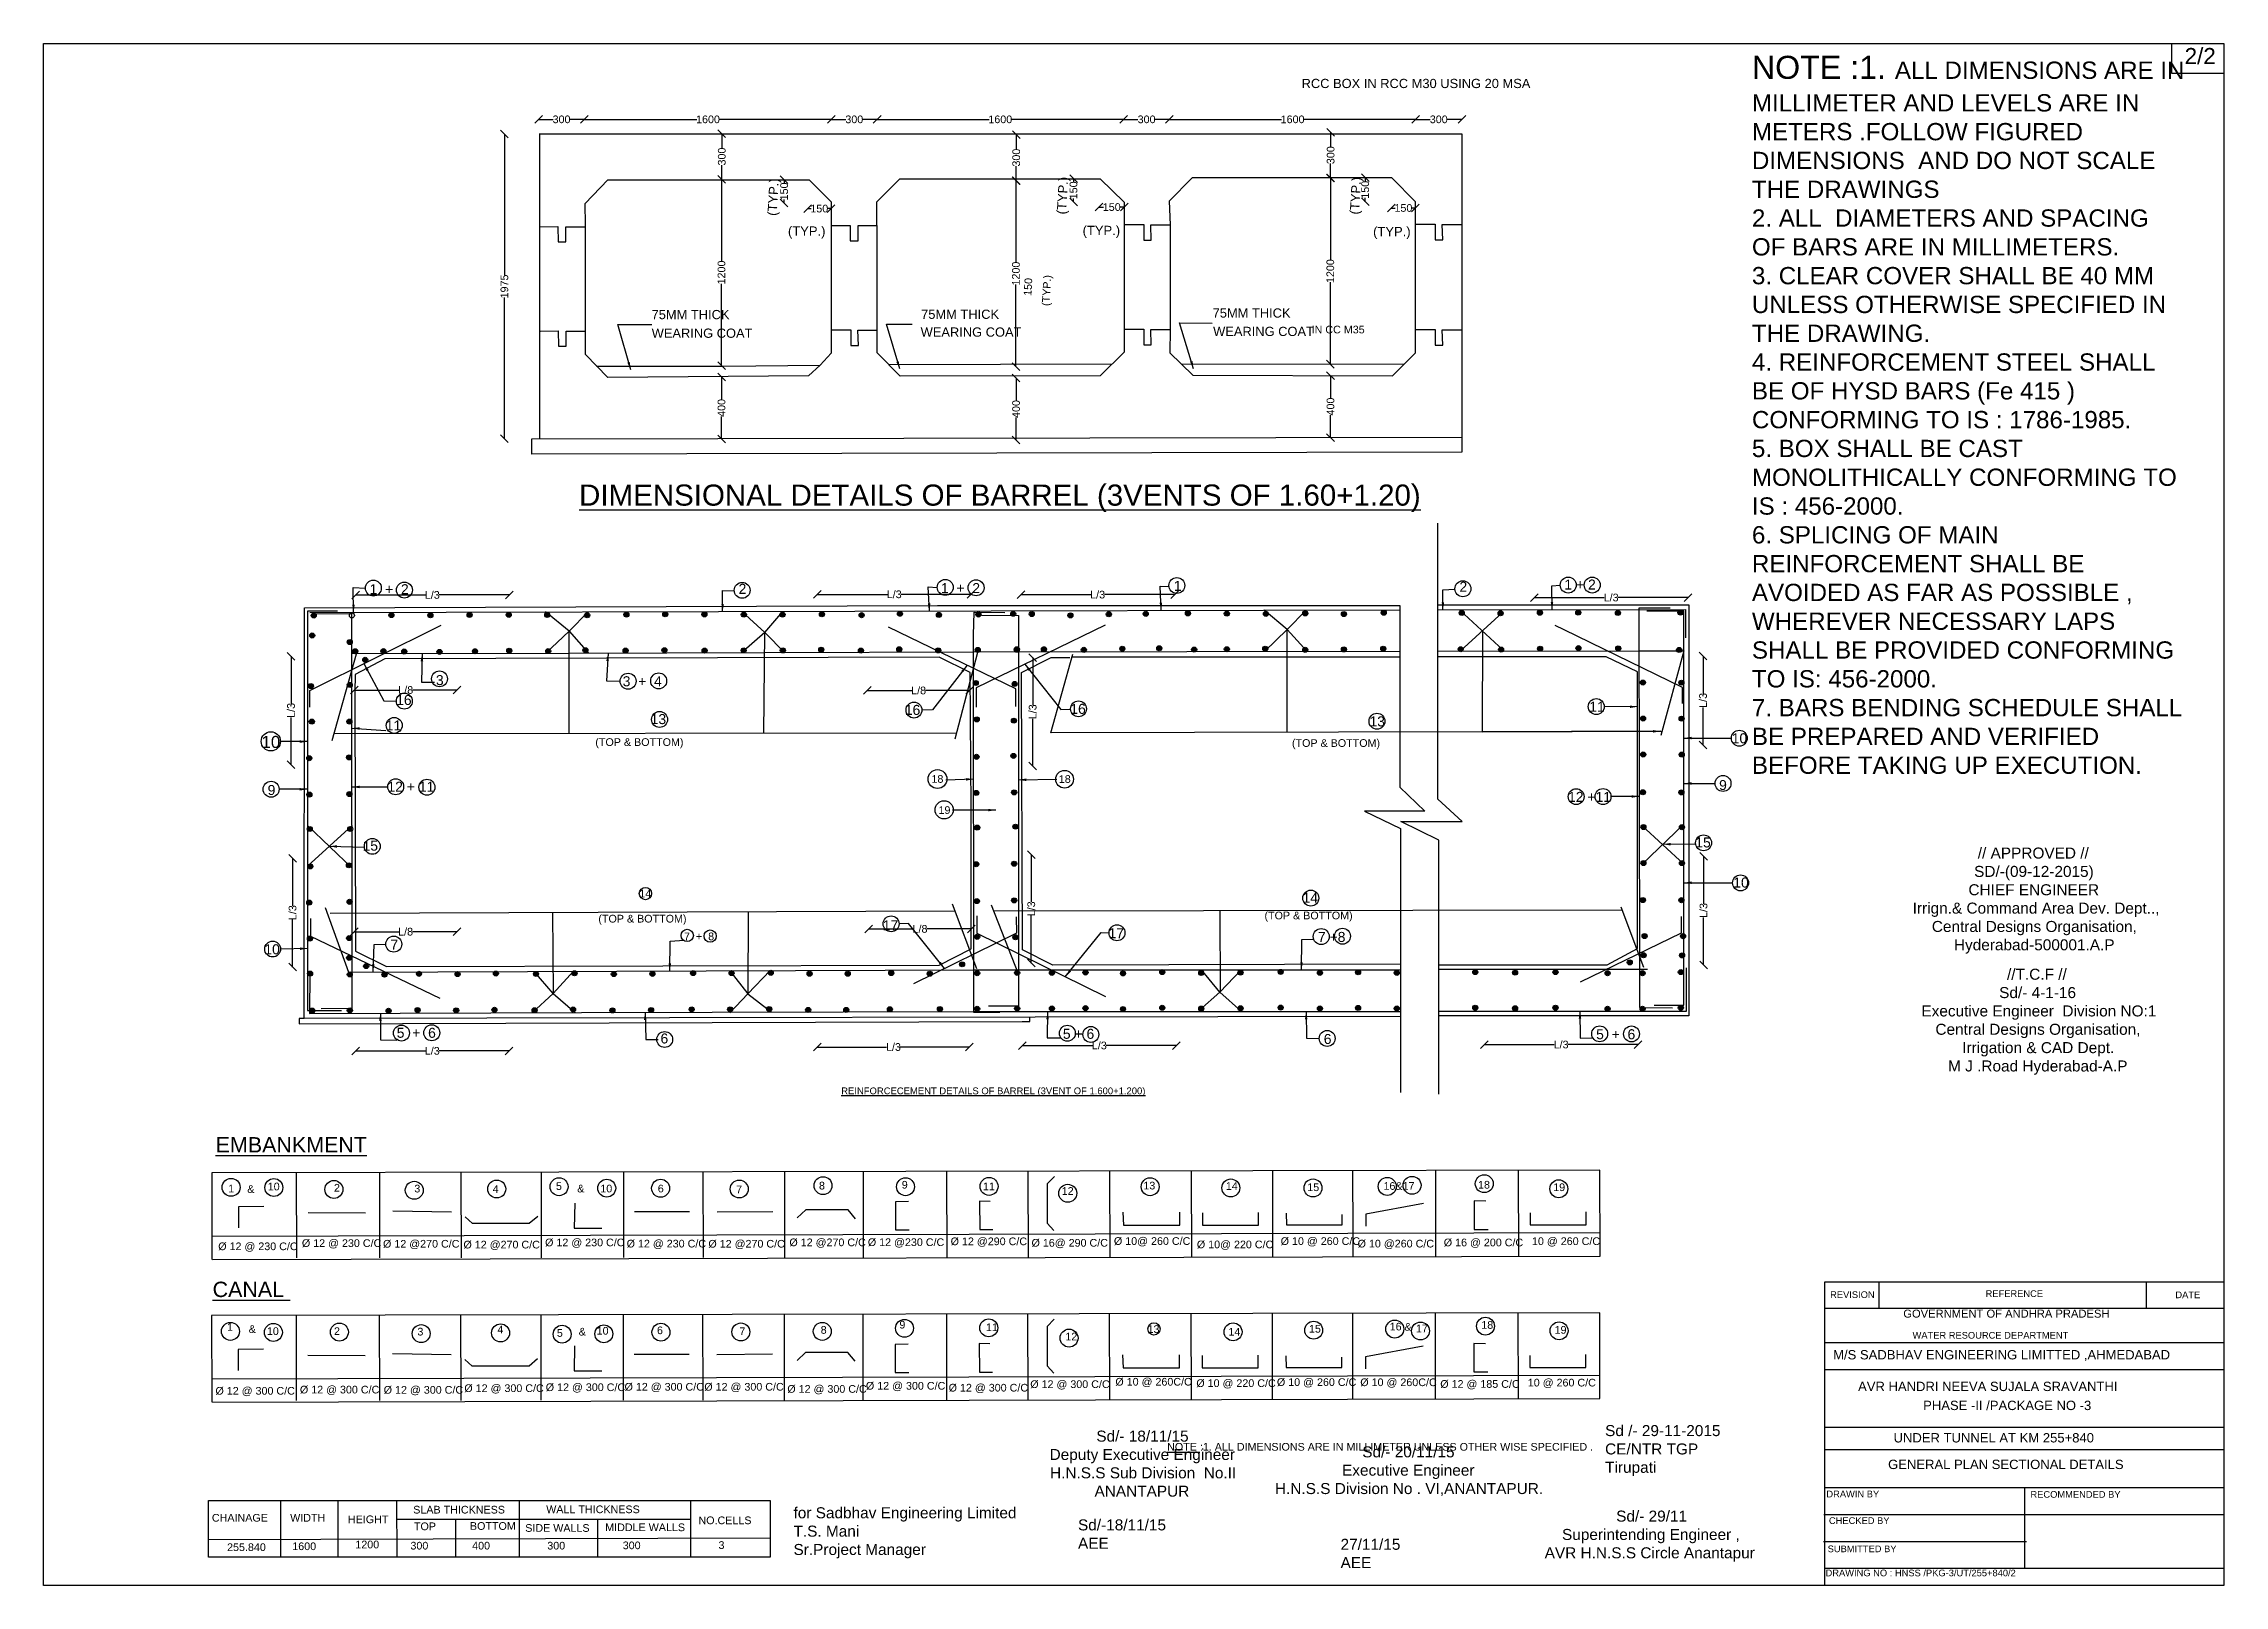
# Model space of a CAD drawing. Header units: millimetres. Extents: x 5124 to 3052219, y 2311 to 45584001.
# Drawn here: x 3038013 to 3052219, y 45573961 to 45584001 of the extents above.
import ezdxf

# ---------------------------------------------------------------- set-up
doc = ezdxf.new("R2010")
doc.units = ezdxf.units.MM
doc.header["$MEASUREMENT"] = 0
for name, color, linetype in [('DIMENSION', 7, 'Continuous'), ('DRAWING', 7, 'Continuous'), ('TEXT', 7, 'Continuous')]:
    doc.layers.add(name, color=color, linetype=linetype)
doc.styles.get("Standard").update_dxf_attribs({"font": 'arial.ttf', "height": 50})
doc.dimstyles.get("Standard").update_dxf_attribs({"dimtxt": 50, "dimasz": 50, "dimexe": 0.18, "dimexo": 0.0625, "dimgap": 0.09, "dimtad": 0, "dimdec": 0, "dimzin": 0, "dimdsep": 46, "dimtxsty": 'Standard', "dimblk": 'OBLIQUE', "dimcen": 0.09, "dimse1": 1, "dimse2": 1, "dimadec": 0, "dimazin": 0, "dimtfac": 1, "dimtdec": 0, "dimtofl": 0, "dimtmove": 0, "dimatfit": 3, "dimfxl": 1, "dimtolj": 1, "dimtzin": 0, "dimarcsym": 0})

msp = doc.modelspace()

# ---------------------------------------------------------------- texts
at = {"layer": 'DIMENSION'}
for s, height, p in [('REVISION', 43.44, (3049650.6, 45575832.9)), ('REFERENCE ', 43.44, (3050663.3, 45575839.5)), ('DATE ', 43.44, (3051899.6, 45575831.5)), ('GOVERNMENT OF ANDHRA PRADESH  ', 52.126, (3050127.1, 45575705)), ('WATER RESOURCE DEPARTMENT ', 43.439, (3050187.4, 45575568.2)), ('M/S SADBHAV ENGINEERING LIMITTED ,AHMEDABAD ', 60.814, (3049670.2, 45575432.8)), ('AVR HANDRI NEEVA SUJALA SRAVANTHI ', 60.814, (3049832.6, 45575226.7)), ('PHASE -II /PACKAGE NO -3', 60.814, (3050256.5, 45575102.9)), ('UNDER TUNNEL AT KM 255+840', 60.814, (3050063.9, 45574892)), ('GENERAL PLAN SECTIONAL DETAILS ', 60.814, (3050028.1, 45574718.8)), ('DRAWIN BY ', 43.44, (3049626.2, 45574534.6)), ('RECOMMENDED BY ', 43.439, (3050955.6, 45574531.9)), ('CHECKED BY ', 43.439, (3049642.8, 45574361.4)), ('SUBMITTED BY ', 43.439, (3049634.5, 45574177.3)), ('DRAWING NO : HNSS /PKG-3/UT/255+840/2', 43.439, (3049620.8, 45574020.6))]:
    msp.add_text(s, height=height, dxfattribs=at).set_placement(p)
at = {"layer": 'DIMENSION', "color": 0, "char_height": 71.68, "attachment_point": 1}
for s, insert, width in [('\\pi585.02;// APPROVED // \\P\\pi561.18;SD/-(09-12-2015) \\P\\pi524.22;CHIEF ENGINEER \\P\\pi133.08; Irrign.& Command Area Dev. Dept.., \\P\\pi285.75;Central Designs Organisation, \\P\\pi429.6;Hyderabad-500001.A.P', (3050027.3, 45578766.1), 1893.434), ('\\A1;\\pi738.84;//T.C.F // \\P\\pi687.62;Sd/- 4-1-16\\P\\pi181.41;Executive Engineer  Division NO:1 \\P\\pi272.57;Central Designs Organisation, \\P\\pi447.25;Irrigation & CAD Dept.  \\P\\pi355.04;M J .Road Hyderabad-A.P', (3050063.9, 45577977), 1867.072), ('Sd /- 29-11-2015 CE/NTR TGP Tirupati', (3048184.8, 45575005.1), 751.515), ('\\pi344.76;Sd/- 18/11/15 \\P\\pi40.36;Deputy Executive Engineer  \\P\\pi43.049;H.N.S.S Sub Division  No.II \\P\\pi332.97;ANANTAPUR ', (3044525.8, 45574969.1), 1282.264), ('\\pi607.06;Sd/- 20/11/15 \\P\\pi475.31;Executive Engineer  \\P\\pi38.19;H.N.S.S Division No . VI,ANANTAPUR. ', (3045995.9, 45574866.7), 1806.87), ('for Sadbhav Engineering Limited  T.S. Mani \\PSr.Project Manager ', (3042897.9, 45574469.9), 1536.85), ('\\pi517.74;Sd/- 29/11 \\P\\pi165.04;Superintending Engineer , \\P\\pi52.113;AVR H.N.S.S Circle Anantapur', (3047739, 45574448.2), 1474.654), ('Sd/-18/11/15 AEE ', (3044751.2, 45574391), 437.646), ('27/11/15 AEE', (3046461.6, 45574264.6), 389.791)]:
    msp.add_mtext(s, dxfattribs=dict(at, insert=insert, width=width))
at = {"layer": 'TEXT'}
for s, height, p in [('2/2', 104.49, (3051959.8, 45583868.4)), ('RCC BOX IN RCC M30 USING 20 MSA', 60, (3046207.7, 45583712)), ('(TYP.)', 60.56, (3042861.8, 45582750.3)), ('(TYP.)', 60.56, (3044781.2, 45582754.4)), ('(TYP.)', 60.56, (3046673.5, 45582747.3)), ('75MM THICK', 60, (3041973.5, 45582207)), ('75MM THICK', 60, (3043729.4, 45582209.1)), ('75MM THICK', 60, (3045628.1, 45582217.2)), ('WEARING COAT', 60, (3041974.1, 45582085.8)), ('WEARING COAT', 60, (3043726.2, 45582093)), ('WEARING COAT', 60, (3045631.5, 45582097.3)), ('IN CC M35', 50, (3046273.2, 45582114.4)), ('%%UDIMENSIONAL DETAILS OF BARREL (3VENTS OF 1.60+1.20)', 137.536, (3041501.2, 45580992.6)), ('1  +  2', 65, (3040136.5, 45580416)), ('2', 65, (3042540.2, 45580418.2)), ('1  +  2', 65, (3043858.3, 45580423.3)), ('1', 65, (3045375.4, 45580437.8)), ('2', 65, (3047235.9, 45580431.5)), ('1 + 2', 65, (3047919.6, 45580446.5)), ('3', 65, (3040568.6, 45579824)), ('3  +  4', 65, (3041785.2, 45579816.6)), ('16', 65, (3040309.3, 45579694.9)), ('16', 65, (3043622.9, 45579630)), ('16', 65, (3044701, 45579636.7)), ('11', 65, (3048081.6, 45579650.7)), ('11', 65, (3040241.8, 45579528.7)), ('13', 65, (3041967.4, 45579570)), ('13', 65, (3046649.8, 45579555)), ('10', 78.73, (3039432.5, 45579414.5)), ('(TOP & BOTTOM)', 50, (3041607.1, 45579427.9)), ('(TOP & BOTTOM)', 50, (3046144.8, 45579421.8)), ('10', 65, (3049009.4, 45579445.3)), ('9', 65, (3039472.5, 45579108.4)), (' 12 + 11', 65, (3040227.6, 45579129.6)), ('18', 50, (3043796.7, 45579187.9)), ('18', 50, (3044626.1, 45579187.5)), ('12 +11', 65, (3047943.3, 45579063.6)), ('9', 65, (3048927.3, 45579140.7)), ('19', 50, (3043842.5, 45578985.1)), ('15', 65, (3048772.2, 45578766.9)), ('15', 65, (3040090.6, 45578745.9)), ('10', 65, (3049019.6, 45578505.9)), ('14', 50, (3041893.6, 45578441.1)), ('14', 65, (3046213.6, 45578406.5)), ('(TOP & BOTTOM)', 50, (3041626.9, 45578278)), ('17', 65, (3043479.2, 45578226.8)), ('(TOP & BOTTOM)', 50, (3045966, 45578298.7)), ('10', 65, (3039451.1, 45578071.2)), ('7', 65, (3040272, 45578100.8)), ('7  +  8', 50, (3042184.8, 45578162.7)), ('17', 65, (3044949.7, 45578175.7)), ('7 +8', 65, (3046314.1, 45578151.6)), ('5  +  6', 65, (3040313.3, 45577527.3)), ('6', 65, (3042031.6, 45577490.5)), ('5 + 6', 65, (3044652.7, 45577520.6)), ('6', 65, (3046352, 45577487)), ('5  +  6', 65, (3048126.3, 45577517.9)), ('%%UREINFORCECEMENT DETAILS OF BARREL (3VENT OF 1.600+1.200)', 44.054, (3043208.7, 45577159.6)), ('%%UEMBANKMENT', 100, (3039133.9, 45576780.4)), ('1', 50, (3039215.3, 45576520.2)), ('&', 50, (3039340.1, 45576517.5)), ('10', 50, (3039473.1, 45576533.7)), ('2', 50, (3039904.5, 45576525.6)), ('3', 50, (3040428.1, 45576520.2)), ('4', 50, (3040938.2, 45576517.5)), ('5 ', 50, (3041350.7, 45576536.4)), ('&', 50, (3041489, 45576520.2)), ('10', 50, (3041639.6, 45576520.4)), ('6', 50, (3042014, 45576520.4)), ('7', 50, (3042524.1, 45576515)), ('8', 50, (3043064, 45576539.4)), ('9', 50, (3043603.2, 45576545.2)), ('11', 50, (3044132.2, 45576534.3)), ('12', 50, (3044645, 45576504.5)), ('13', 50, (3045176.9, 45576539.8)), ('14', 50, (3045714.1, 45576537)), ('15', 50, (3046244.7, 45576529.1)), ('16&17', 50, (3046741.2, 45576537.2)), ('18', 50, (3047357.1, 45576545.3)), ('19', 50, (3047846.7, 45576529)), ('Ø 12 @ 230 C/C', 50, (3039150.6, 45576144.3)), ('Ø 12 @ 230 C/C', 50, (3039695.7, 45576165)), ('Ø 12 @270 C/C', 50, (3040224.2, 45576160.8)), ('Ø 12 @270 C/C', 50, (3040748.1, 45576155.5)), ('Ø 12 @ 230 C/C', 50, (3041279.9, 45576169.5)), ('Ø 12 @ 230 C/C', 50, (3041811.1, 45576161.9)), ('Ø 12 @270 C/C', 50, (3042343.7, 45576160.9)), ('Ø 12 @270 C/C', 50, (3042871.2, 45576170.1)), ('Ø 12 @230 C/C', 50, (3043382.2, 45576171.1)), ('Ø 12 @290 C/C', 50, (3043921.6, 45576176.7)), ('Ø 16@ 290 C/C', 50, (3044448.5, 45576167.1)), ('Ø 10@ 260 C/C', 50, (3044985.2, 45576178.6)), ('Ø 10@ 220 C/C', 50, (3045525.5, 45576156.5)), ('Ø 10 @ 260 C/C', 50, (3046071.5, 45576178.2)), ('Ø 10 @260 C/C', 50, (3046572.7, 45576161.9)), ('Ø 16 @ 200 C/C', 50, (3047133.9, 45576169.4)), ('10 @ 260 C/C', 50, (3047708.5, 45576177.7)), ('%%UCANAL ', 100, (3039114, 45575838.9)), ('1', 50, (3039208.1, 45575619.2)), ('&', 50, (3039349.3, 45575605.5)), ('10', 50, (3039467.6, 45575591.9)), ('2', 50, (3039904.7, 45575591.9)), ('3', 50, (3040448.1, 45575588.6)), ('4', 50, (3040969.2, 45575602.8)), ('5', 50, (3041356.5, 45575580.1)), ('&', 50, (3041498.9, 45575588.6)), ('10', 50, (3041615.7, 45575594.3)), ('6', 50, (3042008.7, 45575597.2)), ('7', 50, (3042545.4, 45575591.3)), ('8', 50, (3043075.1, 45575599.8)), ('9', 50, (3043587.7, 45575634)), ('11', 50, (3044151.6, 45575616.9)), ('12', 50, (3044668.8, 45575556.9)), ('13', 50, (3045204.2, 45575605.3)), ('14', 50, (3045731, 45575588.2)), ('15', 50, (3046255.9, 45575607.3)), ('16', 50, (3046781.5, 45575621.5)), ('&', 50, (3046877.6, 45575619.7)), ('17', 50, (3046952.5, 45575609.1)), ('18', 50, (3047378.2, 45575632.2)), ('19', 50, (3047855.7, 45575600.2)), ('Ø 12 @ 300 C/C', 50, (3039682.7, 45575211.2)), ('Ø 12 @ 300 C/C', 50, (3040753.8, 45575220.4)), ('Ø 12 @ 300 C/C', 50, (3041284.1, 45575226.6)), ('Ø 12 @ 300 C/C', 50, (3041797.5, 45575229.6)), ('Ø 12 @ 300 C/C', 50, (3042317, 45575229.6)), ('Ø 12 @ 300 C/C', 50, (3042857.7, 45575215.6)), ('Ø 12 @ 300 C/C', 50, (3043369.6, 45575236)), ('Ø 12 @ 300 C/C', 50, (3043908.7, 45575223.6)), ('Ø 12 @ 300 C/C', 50, (3044440.2, 45575246.5)), ('Ø 10 @ 260C/C', 50, (3044994.6, 45575262.3)), ('Ø 10 @ 220 C/C', 50, (3045521.9, 45575253.3)), ('Ø 10 @ 260 C/C', 50, (3046046.9, 45575260)), ('Ø 10 @ 260C/C', 50, (3046590, 45575258.9)), ('Ø 12 @ 185 C/C', 50, (3047111, 45575247.8)), ('10 @ 260 C/C', 50, (3047681.1, 45575256.7)), ('Ø 12 @ 300 C/C', 50, (3039132.7, 45575203.4)), ('Ø 12 @ 300 C/C', 50, (3040228.7, 45575209.5)), ('CHAINAGE', 50, (3039109.3, 45574376.4)), ('WIDTH', 50, (3039619.3, 45574376.4)), ('HEIGHT', 50, (3039995.6, 45574366.3)), ('SLAB THICKNESS ', 50, (3040420.8, 45574429.3)), ('WALL THICKNESS ', 50, (3041287.2, 45574431.5)), ('TOP ', 50, (3040425.5, 45574320.8)), ('BOTTOM', 50, (3040790.2, 45574323)), ('SIDE WALLS ', 50, (3041150.5, 45574310)), ('MIDDLE WALLS ', 50, (3041671.4, 45574314.3)), ('NO.CELLS ', 50, (3042278.8, 45574359.8)), ('255.840', 50, (3039208.3, 45574185)), ('1600', 50, (3039633.1, 45574191)), ('1200', 50, (3040043.8, 45574202.5)), ('300', 50, (3040402.7, 45574194.8)), ('400', 50, (3040804.7, 45574194.9)), ('300', 50, (3041294.1, 45574194.9)), ('300', 50, (3041785.5, 45574196.8)), ('3', 50, (3042409.3, 45574198.7))]:
    msp.add_text(s, height=height, dxfattribs=at).set_placement(p)
for s, height, p in [('(TYP.)', 60.56, (3042788.4, 45582878.6)), ('(TYP.)', 60.56, (3044673.1, 45582888)), ('(TYP.)', 60.56, (3046581.8, 45582887.4)), ('150', 50, (3044447.1, 45582357.5)), ('(TYP.)', 50, (3044565.2, 45582291.7))]:
    msp.add_text(s, height=height, rotation=86.72921, dxfattribs=at).set_placement(p)
at = {"layer": 'TEXT', "attachment_point": 1}
for s, insert, char_height, width in [('NOTE :1. {\\H0.75x;ALL DIMENSIONS ARE IN MILLIMETER AND LEVELS ARE IN METERS .FOLLOW FIGURED DIMENSIONS  AND DO NOT SCALE THE DRAWINGS \\P2. ALL  DIAMETERS AND SPACING OF BARS ARE IN MILLIMETERS.\\P3. CLEAR COVER SHALL BE 40 MM UNLESS OTHERWISE SPECIFIED IN THE DRAWING.\\P4. REINFORCEMENT STEEL SHALL BE OF HYSD BARS (Fe 415 ) CONFORMING TO IS : 1786-1985.\\P5. BOX SHALL BE CAST MONOLITHICALLY CONFORMING TO IS : 456-2000.\\P6. SPLICING OF MAIN REINFORCEMENT SHALL BE AVOIDED AS FAR AS POSSIBLE , WHEREVER NECESSARY LAPS SHALL BE PROVIDED CONFORMING TO IS: 456-2000.\\P7. BARS BENDING SCHEDULE SHALL BE PREPARED AND VERIFIED BEFORE TAKING UP EXECUTION.}', (3049141.1, 45583922.1), 150, 2824.06), ('{\\LNOTE }:1. ALL DIMENSIONS ARE IN MILLIMETER UNLESS OTHER WISE SPECIFIED .', (3045331.7, 45574888.6), 50, 4180.366)]:
    msp.add_mtext(s, dxfattribs=dict(at, insert=insert, char_height=char_height, width=width))

# ---------------------------------------------------------------- blocks, each defined once
blk = doc.blocks.new('_Oblique')
at = {"color": 0, "linetype": 'ByBlock', "lineweight": -2}
blk.add_line((-0.5, -0.5), (0.5, 0.5), dxfattribs=at)
blk = doc.blocks.new('*D4')
at = {"layer": 'Defpoints', "color": 0, "transparency": 16777216}
for p in [(3040046, 45577443), (3041044, 45577442), (3041044, 45577440)]:
    blk.add_point(p, dxfattribs=at)
at = {"layer": 'DIMENSION', "color": 0, "lineweight": -2, "transparency": 16777216}
for p, q in [((3040046, 45577442), (3040501, 45577442)), ((3041044, 45577442), (3040590, 45577442))]:
    blk.add_line(p, q, dxfattribs=at)
at = {"layer": 'DIMENSION', "color": 0, "lineweight": -2, "transparency": 16777216, "xscale": 50, "yscale": 50, "zscale": 50, "rotation": 180}
blk.add_blockref('_Oblique', (3040046, 45577442), dxfattribs=at)
at = {"layer": 'DIMENSION', "color": 0, "lineweight": -2, "transparency": 16777216, "xscale": 50, "yscale": 50, "zscale": 50}
blk.add_blockref('_Oblique', (3041044, 45577442), dxfattribs=at)
at = {"layer": 'DIMENSION', "color": 0, "transparency": 16777216, "insert": (3040545, 45577442), "char_height": 50, "attachment_point": 5}
blk.add_mtext('\\A1;L/3', dxfattribs=at)
blk = doc.blocks.new('*D5')
at = {"layer": 'Defpoints', "color": 0, "transparency": 16777216}
for p in [(3043054, 45577454), (3044044, 45577467), (3044044, 45577454)]:
    blk.add_point(p, dxfattribs=at)
at = {"layer": 'DIMENSION', "color": 0, "lineweight": -2, "transparency": 16777216}
for p, q in [((3043054, 45577467), (3043504, 45577467)), ((3044044, 45577467), (3043593, 45577467))]:
    blk.add_line(p, q, dxfattribs=at)
at = {"layer": 'DIMENSION', "color": 0, "lineweight": -2, "transparency": 16777216, "xscale": 50, "yscale": 50, "zscale": 50, "rotation": 180}
blk.add_blockref('_Oblique', (3043054, 45577467), dxfattribs=at)
at = {"layer": 'DIMENSION', "color": 0, "lineweight": -2, "transparency": 16777216, "xscale": 50, "yscale": 50, "zscale": 50}
blk.add_blockref('_Oblique', (3044044, 45577467), dxfattribs=at)
at = {"layer": 'DIMENSION', "color": 0, "transparency": 16777216, "insert": (3043549, 45577467), "char_height": 50, "attachment_point": 5}
blk.add_mtext('\\A1;L/3', dxfattribs=at)
blk = doc.blocks.new('*D6')
at = {"layer": 'Defpoints', "color": 0, "transparency": 16777216}
for p in [(3044389, 45577474), (3045391, 45577477), (3045391, 45577476)]:
    blk.add_point(p, dxfattribs=at)
at = {"layer": 'DIMENSION', "color": 0, "lineweight": -2, "transparency": 16777216}
for p, q in [((3044389, 45577477), (3044846, 45577477)), ((3045391, 45577477), (3044935, 45577477))]:
    blk.add_line(p, q, dxfattribs=at)
at = {"layer": 'DIMENSION', "color": 0, "lineweight": -2, "transparency": 16777216, "xscale": 50, "yscale": 50, "zscale": 50, "rotation": 180}
blk.add_blockref('_Oblique', (3044389, 45577477), dxfattribs=at)
at = {"layer": 'DIMENSION', "color": 0, "lineweight": -2, "transparency": 16777216, "xscale": 50, "yscale": 50, "zscale": 50}
blk.add_blockref('_Oblique', (3045391, 45577477), dxfattribs=at)
at = {"layer": 'DIMENSION', "color": 0, "transparency": 16777216, "insert": (3044890, 45577477), "char_height": 50, "attachment_point": 5}
blk.add_mtext('\\A1;L/3', dxfattribs=at)
blk = doc.blocks.new('*D7')
at = {"layer": 'Defpoints', "color": 0, "transparency": 16777216}
for p in [(3047397, 45577474), (3048398, 45577483), (3048398, 45577478)]:
    blk.add_point(p, dxfattribs=at)
at = {"layer": 'DIMENSION', "color": 0, "lineweight": -2, "transparency": 16777216}
for p, q in [((3047397, 45577483), (3047853, 45577483)), ((3048398, 45577483), (3047942, 45577483))]:
    blk.add_line(p, q, dxfattribs=at)
at = {"layer": 'DIMENSION', "color": 0, "lineweight": -2, "transparency": 16777216, "xscale": 50, "yscale": 50, "zscale": 50, "rotation": 180}
blk.add_blockref('_Oblique', (3047397, 45577483), dxfattribs=at)
at = {"layer": 'DIMENSION', "color": 0, "lineweight": -2, "transparency": 16777216, "xscale": 50, "yscale": 50, "zscale": 50}
blk.add_blockref('_Oblique', (3048398, 45577483), dxfattribs=at)
at = {"layer": 'DIMENSION', "color": 0, "transparency": 16777216, "insert": (3047898, 45577483), "char_height": 50, "attachment_point": 5}
blk.add_mtext('\\A1;L/3', dxfattribs=at)
blk = doc.blocks.new('*D8')
at = {"layer": 'Defpoints', "color": 0, "transparency": 16777216}
for p in [(3048812, 45578709), (3048826, 45578709), (3048816, 45578002)]:
    blk.add_point(p, dxfattribs=at)
at = {"layer": 'DIMENSION', "color": 0, "lineweight": -2, "transparency": 16777216}
for p, q in [((3048826, 45578709), (3048826, 45578400)), ((3048826, 45578002), (3048826, 45578311))]:
    blk.add_line(p, q, dxfattribs=at)
at = {"layer": 'DIMENSION', "color": 0, "lineweight": -2, "transparency": 16777216, "xscale": 50, "yscale": 50, "zscale": 50}
for p, rotation in [((3048826, 45578709), 90), ((3048826, 45578002), 270)]:
    blk.add_blockref('_Oblique', p, dxfattribs=dict(at, rotation=rotation))
at = {"layer": 'DIMENSION', "color": 0, "transparency": 16777216, "insert": (3048826, 45578356), "char_height": 50, "attachment_point": 5, "rotation": 90}
blk.add_mtext('\\A1;L/3', dxfattribs=at)
blk = doc.blocks.new('*D9')
at = {"layer": 'Defpoints', "color": 0, "transparency": 16777216}
for p in [(3047723, 45580385), (3048724, 45580394), (3048724, 45580389)]:
    blk.add_point(p, dxfattribs=at)
at = {"layer": 'DIMENSION', "color": 0, "lineweight": -2, "transparency": 16777216}
for p, q in [((3047723, 45580394), (3048179, 45580394)), ((3048724, 45580394), (3048268, 45580394))]:
    blk.add_line(p, q, dxfattribs=at)
at = {"layer": 'DIMENSION', "color": 0, "lineweight": -2, "transparency": 16777216, "xscale": 50, "yscale": 50, "zscale": 50, "rotation": 180}
blk.add_blockref('_Oblique', (3047723, 45580394), dxfattribs=at)
at = {"layer": 'DIMENSION', "color": 0, "lineweight": -2, "transparency": 16777216, "xscale": 50, "yscale": 50, "zscale": 50}
blk.add_blockref('_Oblique', (3048724, 45580394), dxfattribs=at)
at = {"layer": 'DIMENSION', "color": 0, "transparency": 16777216, "insert": (3048224, 45580394), "char_height": 50, "attachment_point": 5}
blk.add_mtext('\\A1;L/3', dxfattribs=at)
blk = doc.blocks.new('*D10')
at = {"layer": 'Defpoints', "color": 0, "transparency": 16777216}
for p in [(3044379, 45580404), (3045380, 45580413), (3045380, 45580408)]:
    blk.add_point(p, dxfattribs=at)
at = {"layer": 'DIMENSION', "color": 0, "lineweight": -2, "transparency": 16777216}
for p, q in [((3044379, 45580413), (3044835, 45580413)), ((3045380, 45580413), (3044924, 45580413))]:
    blk.add_line(p, q, dxfattribs=at)
at = {"layer": 'DIMENSION', "color": 0, "lineweight": -2, "transparency": 16777216, "xscale": 50, "yscale": 50, "zscale": 50, "rotation": 180}
blk.add_blockref('_Oblique', (3044379, 45580413), dxfattribs=at)
at = {"layer": 'DIMENSION', "color": 0, "lineweight": -2, "transparency": 16777216, "xscale": 50, "yscale": 50, "zscale": 50}
blk.add_blockref('_Oblique', (3045380, 45580413), dxfattribs=at)
at = {"layer": 'DIMENSION', "color": 0, "transparency": 16777216, "insert": (3044879, 45580413), "char_height": 50, "attachment_point": 5}
blk.add_mtext('\\A1;L/3', dxfattribs=at)
blk = doc.blocks.new('*D11')
at = {"layer": 'Defpoints', "color": 0, "transparency": 16777216}
for p in [(3043054, 45580406), (3044055, 45580415), (3044055, 45580410)]:
    blk.add_point(p, dxfattribs=at)
at = {"layer": 'DIMENSION', "color": 0, "lineweight": -2, "transparency": 16777216}
for p, q in [((3043054, 45580415), (3043510, 45580415)), ((3044055, 45580415), (3043599, 45580415))]:
    blk.add_line(p, q, dxfattribs=at)
at = {"layer": 'DIMENSION', "color": 0, "lineweight": -2, "transparency": 16777216, "xscale": 50, "yscale": 50, "zscale": 50, "rotation": 180}
blk.add_blockref('_Oblique', (3043054, 45580415), dxfattribs=at)
at = {"layer": 'DIMENSION', "color": 0, "lineweight": -2, "transparency": 16777216, "xscale": 50, "yscale": 50, "zscale": 50}
blk.add_blockref('_Oblique', (3044055, 45580415), dxfattribs=at)
at = {"layer": 'DIMENSION', "color": 0, "transparency": 16777216, "insert": (3043554, 45580415), "char_height": 50, "attachment_point": 5}
blk.add_mtext('\\A1;L/3', dxfattribs=at)
blk = doc.blocks.new('*D12')
at = {"layer": 'Defpoints', "color": 0, "transparency": 16777216}
for p in [(3040045, 45580402), (3041046, 45580411), (3041046, 45580406)]:
    blk.add_point(p, dxfattribs=at)
at = {"layer": 'DIMENSION', "color": 0, "lineweight": -2, "transparency": 16777216}
for p, q in [((3040045, 45580411), (3040501, 45580411)), ((3041046, 45580411), (3040590, 45580411))]:
    blk.add_line(p, q, dxfattribs=at)
at = {"layer": 'DIMENSION', "color": 0, "lineweight": -2, "transparency": 16777216, "xscale": 50, "yscale": 50, "zscale": 50, "rotation": 180}
blk.add_blockref('_Oblique', (3040045, 45580411), dxfattribs=at)
at = {"layer": 'DIMENSION', "color": 0, "lineweight": -2, "transparency": 16777216, "xscale": 50, "yscale": 50, "zscale": 50}
blk.add_blockref('_Oblique', (3041046, 45580411), dxfattribs=at)
at = {"layer": 'DIMENSION', "color": 0, "transparency": 16777216, "insert": (3040545, 45580411), "char_height": 50, "attachment_point": 5}
blk.add_mtext('\\A1;L/3', dxfattribs=at)
blk = doc.blocks.new('*D13')
at = {"layer": 'Defpoints', "color": 0, "transparency": 16777216}
for p in [(3048797, 45580013), (3048823, 45580013), (3048787, 45579435)]:
    blk.add_point(p, dxfattribs=at)
at = {"layer": 'DIMENSION', "color": 0, "lineweight": -2, "transparency": 16777216}
for p, q in [((3048823, 45580013), (3048823, 45579768)), ((3048823, 45579435), (3048823, 45579679))]:
    blk.add_line(p, q, dxfattribs=at)
at = {"layer": 'DIMENSION', "color": 0, "lineweight": -2, "transparency": 16777216, "xscale": 50, "yscale": 50, "zscale": 50}
for p, rotation in [((3048823, 45580013), 90), ((3048823, 45579435), 270)]:
    blk.add_blockref('_Oblique', p, dxfattribs=dict(at, rotation=rotation))
at = {"layer": 'DIMENSION', "color": 0, "transparency": 16777216, "insert": (3048823, 45579724), "char_height": 50, "attachment_point": 5, "rotation": 90}
blk.add_mtext('\\A1;L/3', dxfattribs=at)
blk = doc.blocks.new('*D14')
at = {"layer": 'Defpoints', "color": 0, "transparency": 16777216}
for p in [(3044443, 45580003), (3044456, 45580003), (3044447, 45579297)]:
    blk.add_point(p, dxfattribs=at)
at = {"layer": 'DIMENSION', "color": 0, "lineweight": -2, "transparency": 16777216}
for p, q in [((3044456, 45580003), (3044456, 45579694)), ((3044456, 45579297), (3044456, 45579605))]:
    blk.add_line(p, q, dxfattribs=at)
at = {"layer": 'DIMENSION', "color": 0, "lineweight": -2, "transparency": 16777216, "xscale": 50, "yscale": 50, "zscale": 50}
for p, rotation in [((3044456, 45580003), 90), ((3044456, 45579297), 270)]:
    blk.add_blockref('_Oblique', p, dxfattribs=dict(at, rotation=rotation))
at = {"layer": 'DIMENSION', "color": 0, "transparency": 16777216, "insert": (3044456, 45579650), "char_height": 50, "attachment_point": 5, "rotation": 90}
blk.add_mtext('\\A1;L/3', dxfattribs=at)
blk = doc.blocks.new('*D15')
at = {"layer": 'Defpoints', "color": 0, "transparency": 16777216}
for p in [(3044434, 45578720), (3044447, 45578720), (3044438, 45578014)]:
    blk.add_point(p, dxfattribs=at)
at = {"layer": 'DIMENSION', "color": 0, "lineweight": -2, "transparency": 16777216}
for p, q in [((3044447, 45578720), (3044447, 45578412)), ((3044447, 45578014), (3044447, 45578323))]:
    blk.add_line(p, q, dxfattribs=at)
at = {"layer": 'DIMENSION', "color": 0, "lineweight": -2, "transparency": 16777216, "xscale": 50, "yscale": 50, "zscale": 50}
for p, rotation in [((3044447, 45578720), 90), ((3044447, 45578014), 270)]:
    blk.add_blockref('_Oblique', p, dxfattribs=dict(at, rotation=rotation))
at = {"layer": 'DIMENSION', "color": 0, "transparency": 16777216, "insert": (3044447, 45578367), "char_height": 50, "attachment_point": 5, "rotation": 90}
blk.add_mtext('\\A1;L/3', dxfattribs=at)
blk = doc.blocks.new('*D16')
at = {"layer": 'Defpoints', "color": 0, "transparency": 16777216}
for p in [(3039621, 45578695), (3039635, 45578695), (3039625, 45577988)]:
    blk.add_point(p, dxfattribs=at)
at = {"layer": 'DIMENSION', "color": 0, "lineweight": -2, "transparency": 16777216}
for p, q in [((3039635, 45578695), (3039635, 45578386)), ((3039635, 45577988), (3039635, 45578297))]:
    blk.add_line(p, q, dxfattribs=at)
at = {"layer": 'DIMENSION', "color": 0, "lineweight": -2, "transparency": 16777216, "xscale": 50, "yscale": 50, "zscale": 50}
for p, rotation in [((3039635, 45578695), 90), ((3039635, 45577988), 270)]:
    blk.add_blockref('_Oblique', p, dxfattribs=dict(at, rotation=rotation))
at = {"layer": 'DIMENSION', "color": 0, "transparency": 16777216, "insert": (3039635, 45578342), "char_height": 50, "attachment_point": 5, "rotation": 90}
blk.add_mtext('\\A1;L/3', dxfattribs=at)
blk = doc.blocks.new('*D17')
at = {"layer": 'Defpoints', "color": 0, "transparency": 16777216}
for p in [(3039611, 45580012), (3039625, 45580012), (3039616, 45579306)]:
    blk.add_point(p, dxfattribs=at)
at = {"layer": 'DIMENSION', "color": 0, "lineweight": -2, "transparency": 16777216}
for p, q in [((3039625, 45580012), (3039625, 45579703)), ((3039625, 45579306), (3039625, 45579614))]:
    blk.add_line(p, q, dxfattribs=at)
at = {"layer": 'DIMENSION', "color": 0, "lineweight": -2, "transparency": 16777216, "xscale": 50, "yscale": 50, "zscale": 50}
for p, rotation in [((3039625, 45580012), 90), ((3039625, 45579306), 270)]:
    blk.add_blockref('_Oblique', p, dxfattribs=dict(at, rotation=rotation))
at = {"layer": 'DIMENSION', "color": 0, "transparency": 16777216, "insert": (3039625, 45579659), "char_height": 50, "attachment_point": 5, "rotation": 90}
blk.add_mtext('\\A1;L/3', dxfattribs=at)
blk = doc.blocks.new('*D18')
at = {"layer": 'Defpoints', "color": 0, "transparency": 16777216}
for p in [(3040038, 45579777), (3040706, 45579792), (3040706, 45579779)]:
    blk.add_point(p, dxfattribs=at)
at = {"layer": 'DIMENSION', "color": 0, "lineweight": -2, "transparency": 16777216}
for p, q in [((3040038, 45579792), (3040328, 45579792)), ((3040706, 45579792), (3040417, 45579792))]:
    blk.add_line(p, q, dxfattribs=at)
at = {"layer": 'DIMENSION', "color": 0, "lineweight": -2, "transparency": 16777216, "xscale": 50, "yscale": 50, "zscale": 50, "rotation": 180}
blk.add_blockref('_Oblique', (3040038, 45579792), dxfattribs=at)
at = {"layer": 'DIMENSION', "color": 0, "lineweight": -2, "transparency": 16777216, "xscale": 50, "yscale": 50, "zscale": 50}
blk.add_blockref('_Oblique', (3040706, 45579792), dxfattribs=at)
at = {"layer": 'DIMENSION', "color": 0, "transparency": 16777216, "insert": (3040372, 45579792), "char_height": 50, "attachment_point": 5}
blk.add_mtext('\\A1;L/8', dxfattribs=at)
blk = doc.blocks.new('*D19')
at = {"layer": 'Defpoints', "color": 0, "transparency": 16777216}
for p in [(3041015, 45583412), (3041027, 45583412), (3041027, 45581429)]:
    blk.add_point(p, dxfattribs=at)
at = {"layer": 'DIMENSION', "color": 0, "lineweight": -2, "transparency": 16777216}
for p, q in [((3041015, 45583412), (3041015, 45582493)), ((3041015, 45581429), (3041015, 45582348))]:
    blk.add_line(p, q, dxfattribs=at)
at = {"layer": 'DIMENSION', "color": 0, "lineweight": -2, "transparency": 16777216, "xscale": 50, "yscale": 50, "zscale": 50}
for p, rotation in [((3041015, 45583412), 90), ((3041015, 45581429), 270)]:
    blk.add_blockref('_Oblique', p, dxfattribs=dict(at, rotation=rotation))
at = {"layer": 'DIMENSION', "color": 0, "transparency": 16777216, "insert": (3041015, 45582420), "char_height": 50, "attachment_point": 5, "rotation": 90}
blk.add_mtext('\\A1;1975', dxfattribs=at)
blk = doc.blocks.new('*D20')
at = {"layer": 'Defpoints', "color": 0, "transparency": 16777216}
for p in [(3041237, 45583513), (3041536, 45583508), (3041536, 45583508)]:
    blk.add_point(p, dxfattribs=at)
at = {"layer": 'DIMENSION', "color": 0, "lineweight": -2, "transparency": 16777216}
for p, q in [((3041237, 45583508), (3041332, 45583508)), ((3041536, 45583508), (3041442, 45583508))]:
    blk.add_line(p, q, dxfattribs=at)
at = {"layer": 'DIMENSION', "color": 0, "lineweight": -2, "transparency": 16777216, "xscale": 50, "yscale": 50, "zscale": 50, "rotation": 180}
blk.add_blockref('_Oblique', (3041237, 45583508), dxfattribs=at)
at = {"layer": 'DIMENSION', "color": 0, "lineweight": -2, "transparency": 16777216, "xscale": 50, "yscale": 50, "zscale": 50}
blk.add_blockref('_Oblique', (3041536, 45583508), dxfattribs=at)
at = {"layer": 'DIMENSION', "color": 0, "transparency": 16777216, "insert": (3041387, 45583508), "char_height": 50, "attachment_point": 5}
blk.add_mtext('\\A1;300', dxfattribs=at)
blk = doc.blocks.new('*D21')
at = {"layer": 'Defpoints', "color": 0, "transparency": 16777216}
for p in [(3041536, 45583524), (3043145, 45583508), (3043145, 45583508)]:
    blk.add_point(p, dxfattribs=at)
at = {"layer": 'DIMENSION', "color": 0, "lineweight": -2, "transparency": 16777216}
for p, q in [((3041536, 45583508), (3042268, 45583508)), ((3043145, 45583508), (3042413, 45583508))]:
    blk.add_line(p, q, dxfattribs=at)
at = {"layer": 'DIMENSION', "color": 0, "lineweight": -2, "transparency": 16777216, "xscale": 50, "yscale": 50, "zscale": 50, "rotation": 180}
blk.add_blockref('_Oblique', (3041536, 45583508), dxfattribs=at)
at = {"layer": 'DIMENSION', "color": 0, "lineweight": -2, "transparency": 16777216, "xscale": 50, "yscale": 50, "zscale": 50}
blk.add_blockref('_Oblique', (3043145, 45583508), dxfattribs=at)
at = {"layer": 'DIMENSION', "color": 0, "transparency": 16777216, "insert": (3042341, 45583508), "char_height": 50, "attachment_point": 5}
blk.add_mtext('\\A1;1600', dxfattribs=at)
blk = doc.blocks.new('*D22')
at = {"layer": 'Defpoints', "color": 0, "transparency": 16777216}
for p in [(3043145, 45583508), (3043443, 45583508), (3043443, 45583508)]:
    blk.add_point(p, dxfattribs=at)
at = {"layer": 'DIMENSION', "color": 0, "lineweight": -2, "transparency": 16777216}
for p, q in [((3043145, 45583508), (3043239, 45583508)), ((3043443, 45583508), (3043349, 45583508))]:
    blk.add_line(p, q, dxfattribs=at)
at = {"layer": 'DIMENSION', "color": 0, "lineweight": -2, "transparency": 16777216, "xscale": 50, "yscale": 50, "zscale": 50, "rotation": 180}
blk.add_blockref('_Oblique', (3043145, 45583508), dxfattribs=at)
at = {"layer": 'DIMENSION', "color": 0, "lineweight": -2, "transparency": 16777216, "xscale": 50, "yscale": 50, "zscale": 50}
blk.add_blockref('_Oblique', (3043443, 45583508), dxfattribs=at)
at = {"layer": 'DIMENSION', "color": 0, "transparency": 16777216, "insert": (3043294, 45583508), "char_height": 50, "attachment_point": 5}
blk.add_mtext('\\A1;300', dxfattribs=at)
blk = doc.blocks.new('*D23')
at = {"layer": 'Defpoints', "color": 0, "transparency": 16777216}
for p in [(3043443, 45583516), (3045048, 45583539), (3045048, 45583508)]:
    blk.add_point(p, dxfattribs=at)
at = {"layer": 'DIMENSION', "color": 0, "lineweight": -2, "transparency": 16777216}
for p, q in [((3043443, 45583508), (3044173, 45583508)), ((3045048, 45583508), (3044318, 45583508))]:
    blk.add_line(p, q, dxfattribs=at)
at = {"layer": 'DIMENSION', "color": 0, "lineweight": -2, "transparency": 16777216, "xscale": 50, "yscale": 50, "zscale": 50, "rotation": 180}
blk.add_blockref('_Oblique', (3043443, 45583508), dxfattribs=at)
at = {"layer": 'DIMENSION', "color": 0, "lineweight": -2, "transparency": 16777216, "xscale": 50, "yscale": 50, "zscale": 50}
blk.add_blockref('_Oblique', (3045048, 45583508), dxfattribs=at)
at = {"layer": 'DIMENSION', "color": 0, "transparency": 16777216, "insert": (3044245, 45583508), "char_height": 50, "attachment_point": 5}
blk.add_mtext('\\A1;1600', dxfattribs=at)
blk = doc.blocks.new('*D24')
at = {"layer": 'Defpoints', "color": 0, "transparency": 16777216}
for p in [(3045048, 45583539), (3045347, 45583532), (3045347, 45583508)]:
    blk.add_point(p, dxfattribs=at)
at = {"layer": 'DIMENSION', "color": 0, "lineweight": -2, "transparency": 16777216}
for p, q in [((3045048, 45583508), (3045142, 45583508)), ((3045347, 45583508), (3045253, 45583508))]:
    blk.add_line(p, q, dxfattribs=at)
at = {"layer": 'DIMENSION', "color": 0, "lineweight": -2, "transparency": 16777216, "xscale": 50, "yscale": 50, "zscale": 50, "rotation": 180}
blk.add_blockref('_Oblique', (3045048, 45583508), dxfattribs=at)
at = {"layer": 'DIMENSION', "color": 0, "lineweight": -2, "transparency": 16777216, "xscale": 50, "yscale": 50, "zscale": 50}
blk.add_blockref('_Oblique', (3045347, 45583508), dxfattribs=at)
at = {"layer": 'DIMENSION', "color": 0, "transparency": 16777216, "insert": (3045198, 45583508), "char_height": 50, "attachment_point": 5}
blk.add_mtext('\\A1;300', dxfattribs=at)
blk = doc.blocks.new('*D25')
at = {"layer": 'Defpoints', "color": 0, "transparency": 16777216}
for p in [(3045347, 45583508), (3046950, 45583527), (3046950, 45583508)]:
    blk.add_point(p, dxfattribs=at)
at = {"layer": 'DIMENSION', "color": 0, "lineweight": -2, "transparency": 16777216}
for p, q in [((3045347, 45583508), (3046076, 45583508)), ((3046950, 45583508), (3046221, 45583508))]:
    blk.add_line(p, q, dxfattribs=at)
at = {"layer": 'DIMENSION', "color": 0, "lineweight": -2, "transparency": 16777216, "xscale": 50, "yscale": 50, "zscale": 50, "rotation": 180}
blk.add_blockref('_Oblique', (3045347, 45583508), dxfattribs=at)
at = {"layer": 'DIMENSION', "color": 0, "lineweight": -2, "transparency": 16777216, "xscale": 50, "yscale": 50, "zscale": 50}
blk.add_blockref('_Oblique', (3046950, 45583508), dxfattribs=at)
at = {"layer": 'DIMENSION', "color": 0, "transparency": 16777216, "insert": (3046149, 45583508), "char_height": 50, "attachment_point": 5}
blk.add_mtext('\\A1;1600', dxfattribs=at)
blk = doc.blocks.new('*D26')
at = {"layer": 'Defpoints', "color": 0, "transparency": 16777216}
for p in [(3046950, 45583508), (3047253, 45583548), (3047253, 45583508)]:
    blk.add_point(p, dxfattribs=at)
at = {"layer": 'DIMENSION', "color": 0, "lineweight": -2, "transparency": 16777216}
for p, q in [((3046950, 45583508), (3047046, 45583508)), ((3047253, 45583508), (3047157, 45583508))]:
    blk.add_line(p, q, dxfattribs=at)
at = {"layer": 'DIMENSION', "color": 0, "lineweight": -2, "transparency": 16777216, "xscale": 50, "yscale": 50, "zscale": 50, "rotation": 180}
blk.add_blockref('_Oblique', (3046950, 45583508), dxfattribs=at)
at = {"layer": 'DIMENSION', "color": 0, "lineweight": -2, "transparency": 16777216, "xscale": 50, "yscale": 50, "zscale": 50}
blk.add_blockref('_Oblique', (3047253, 45583508), dxfattribs=at)
at = {"layer": 'DIMENSION', "color": 0, "transparency": 16777216, "insert": (3047101, 45583508), "char_height": 50, "attachment_point": 5}
blk.add_mtext('\\A1;300', dxfattribs=at)
blk = doc.blocks.new('*D27')
at = {"layer": 'Defpoints', "color": 0, "transparency": 16777216}
for p in [(3046395, 45583424), (3046388, 45583126), (3046397, 45583126)]:
    blk.add_point(p, dxfattribs=at)
at = {"layer": 'DIMENSION', "color": 0, "lineweight": -2, "transparency": 16777216}
for p, q in [((3046397, 45583424), (3046397, 45583330)), ((3046397, 45583126), (3046397, 45583220))]:
    blk.add_line(p, q, dxfattribs=at)
at = {"layer": 'DIMENSION', "color": 0, "lineweight": -2, "transparency": 16777216, "xscale": 50, "yscale": 50, "zscale": 50}
for p, rotation in [((3046397, 45583424), 90), ((3046397, 45583126), 270)]:
    blk.add_blockref('_Oblique', p, dxfattribs=dict(at, rotation=rotation))
at = {"layer": 'DIMENSION', "color": 0, "transparency": 16777216, "insert": (3046397, 45583275), "char_height": 50, "attachment_point": 5, "rotation": 90}
blk.add_mtext('\\A1;300', dxfattribs=at)
blk = doc.blocks.new('*D28')
at = {"layer": 'Defpoints', "color": 0, "transparency": 16777216}
for p in [(3046397, 45583126), (3046395, 45581914), (3046395, 45581914)]:
    blk.add_point(p, dxfattribs=at)
at = {"layer": 'DIMENSION', "color": 0, "lineweight": -2, "transparency": 16777216}
for p, q in [((3046395, 45583126), (3046395, 45582592)), ((3046395, 45581914), (3046395, 45582448))]:
    blk.add_line(p, q, dxfattribs=at)
at = {"layer": 'DIMENSION', "color": 0, "lineweight": -2, "transparency": 16777216, "xscale": 50, "yscale": 50, "zscale": 50}
for p, rotation in [((3046395, 45583126), 90), ((3046395, 45581914), 270)]:
    blk.add_blockref('_Oblique', p, dxfattribs=dict(at, rotation=rotation))
at = {"layer": 'DIMENSION', "color": 0, "transparency": 16777216, "insert": (3046395, 45582520), "char_height": 50, "attachment_point": 5, "rotation": 90}
blk.add_mtext('\\A1;1200', dxfattribs=at)
blk = doc.blocks.new('*D29')
at = {"layer": 'Defpoints', "color": 0, "transparency": 16777216}
for p in [(3046395, 45581840), (3046396, 45581436), (3046396, 45581436)]:
    blk.add_point(p, dxfattribs=at)
at = {"layer": 'DIMENSION', "color": 0, "lineweight": -2, "transparency": 16777216}
for p, q in [((3046396, 45581840), (3046396, 45581694)), ((3046396, 45581436), (3046396, 45581582))]:
    blk.add_line(p, q, dxfattribs=at)
at = {"layer": 'DIMENSION', "color": 0, "lineweight": -2, "transparency": 16777216, "xscale": 50, "yscale": 50, "zscale": 50}
for p, rotation in [((3046396, 45581840), 90), ((3046396, 45581436), 270)]:
    blk.add_blockref('_Oblique', p, dxfattribs=dict(at, rotation=rotation))
at = {"layer": 'DIMENSION', "color": 0, "transparency": 16777216, "insert": (3046396, 45581638), "char_height": 50, "attachment_point": 5, "rotation": 90}
blk.add_mtext('\\A1;400', dxfattribs=at)
blk = doc.blocks.new('*D30')
at = {"layer": 'Defpoints', "color": 0, "transparency": 16777216}
for p in [(3040037, 45578202), (3040705, 45578218), (3040705, 45578205)]:
    blk.add_point(p, dxfattribs=at)
at = {"layer": 'DIMENSION', "color": 0, "lineweight": -2, "transparency": 16777216}
for p, q in [((3040037, 45578218), (3040327, 45578218)), ((3040705, 45578218), (3040416, 45578218))]:
    blk.add_line(p, q, dxfattribs=at)
at = {"layer": 'DIMENSION', "color": 0, "lineweight": -2, "transparency": 16777216, "xscale": 50, "yscale": 50, "zscale": 50, "rotation": 180}
blk.add_blockref('_Oblique', (3040037, 45578218), dxfattribs=at)
at = {"layer": 'DIMENSION', "color": 0, "lineweight": -2, "transparency": 16777216, "xscale": 50, "yscale": 50, "zscale": 50}
blk.add_blockref('_Oblique', (3040705, 45578218), dxfattribs=at)
at = {"layer": 'DIMENSION', "color": 0, "transparency": 16777216, "insert": (3040371, 45578218), "char_height": 50, "attachment_point": 5}
blk.add_mtext('\\A1;L/8', dxfattribs=at)
blk = doc.blocks.new('*D31')
at = {"layer": 'Defpoints', "color": 0, "transparency": 16777216}
for p in [(3043388, 45578220), (3044056, 45578236), (3044056, 45578223)]:
    blk.add_point(p, dxfattribs=at)
at = {"layer": 'DIMENSION', "color": 0, "lineweight": -2, "transparency": 16777216}
for p, q in [((3043388, 45578236), (3043677, 45578236)), ((3044056, 45578236), (3043766, 45578236))]:
    blk.add_line(p, q, dxfattribs=at)
at = {"layer": 'DIMENSION', "color": 0, "lineweight": -2, "transparency": 16777216, "xscale": 50, "yscale": 50, "zscale": 50, "rotation": 180}
blk.add_blockref('_Oblique', (3043388, 45578236), dxfattribs=at)
at = {"layer": 'DIMENSION', "color": 0, "lineweight": -2, "transparency": 16777216, "xscale": 50, "yscale": 50, "zscale": 50}
blk.add_blockref('_Oblique', (3044056, 45578236), dxfattribs=at)
at = {"layer": 'DIMENSION', "color": 0, "transparency": 16777216, "insert": (3043722, 45578236), "char_height": 50, "attachment_point": 5}
blk.add_mtext('\\A1;L/8', dxfattribs=at)
blk = doc.blocks.new('*D32')
at = {"layer": 'Defpoints', "color": 0, "transparency": 16777216}
for p in [(3043379, 45579774), (3044046, 45579789), (3044046, 45579776)]:
    blk.add_point(p, dxfattribs=at)
at = {"layer": 'DIMENSION', "color": 0, "lineweight": -2, "transparency": 16777216}
for p, q in [((3043379, 45579789), (3043668, 45579789)), ((3044046, 45579789), (3043757, 45579789))]:
    blk.add_line(p, q, dxfattribs=at)
at = {"layer": 'DIMENSION', "color": 0, "lineweight": -2, "transparency": 16777216, "xscale": 50, "yscale": 50, "zscale": 50, "rotation": 180}
blk.add_blockref('_Oblique', (3043379, 45579789), dxfattribs=at)
at = {"layer": 'DIMENSION', "color": 0, "lineweight": -2, "transparency": 16777216, "xscale": 50, "yscale": 50, "zscale": 50}
blk.add_blockref('_Oblique', (3044046, 45579789), dxfattribs=at)
at = {"layer": 'DIMENSION', "color": 0, "transparency": 16777216, "insert": (3043713, 45579789), "char_height": 50, "attachment_point": 5}
blk.add_mtext('\\A1;L/8', dxfattribs=at)
blk = doc.blocks.new('*D33')
at = {"layer": 'Defpoints', "color": 0, "transparency": 16777216}
for p in [(3044347, 45583408), (3044340, 45583110), (3044349, 45583110)]:
    blk.add_point(p, dxfattribs=at)
at = {"layer": 'DIMENSION', "color": 0, "lineweight": -2, "transparency": 16777216}
for p, q in [((3044349, 45583408), (3044349, 45583314)), ((3044349, 45583110), (3044349, 45583204))]:
    blk.add_line(p, q, dxfattribs=at)
at = {"layer": 'DIMENSION', "color": 0, "lineweight": -2, "transparency": 16777216, "xscale": 50, "yscale": 50, "zscale": 50}
for p, rotation in [((3044349, 45583408), 90), ((3044349, 45583110), 270)]:
    blk.add_blockref('_Oblique', p, dxfattribs=dict(at, rotation=rotation))
at = {"layer": 'DIMENSION', "color": 0, "transparency": 16777216, "insert": (3044349, 45583259), "char_height": 50, "attachment_point": 5, "rotation": 90}
blk.add_mtext('\\A1;300', dxfattribs=at)
blk = doc.blocks.new('*D34')
at = {"layer": 'Defpoints', "color": 0, "transparency": 16777216}
for p in [(3044349, 45583110), (3044347, 45581898), (3044347, 45581898)]:
    blk.add_point(p, dxfattribs=at)
at = {"layer": 'DIMENSION', "color": 0, "lineweight": -2, "transparency": 16777216}
for p, q in [((3044347, 45583110), (3044347, 45582576)), ((3044347, 45581898), (3044347, 45582432))]:
    blk.add_line(p, q, dxfattribs=at)
at = {"layer": 'DIMENSION', "color": 0, "lineweight": -2, "transparency": 16777216, "xscale": 50, "yscale": 50, "zscale": 50}
for p, rotation in [((3044347, 45583110), 90), ((3044347, 45581898), 270)]:
    blk.add_blockref('_Oblique', p, dxfattribs=dict(at, rotation=rotation))
at = {"layer": 'DIMENSION', "color": 0, "transparency": 16777216, "insert": (3044347, 45582504), "char_height": 50, "attachment_point": 5, "rotation": 90}
blk.add_mtext('\\A1;1200', dxfattribs=at)
blk = doc.blocks.new('*D35')
at = {"layer": 'Defpoints', "color": 0, "transparency": 16777216}
for p in [(3044347, 45581824), (3044348, 45581420), (3044348, 45581420)]:
    blk.add_point(p, dxfattribs=at)
at = {"layer": 'DIMENSION', "color": 0, "lineweight": -2, "transparency": 16777216}
for p, q in [((3044348, 45581824), (3044348, 45581678)), ((3044348, 45581420), (3044348, 45581566))]:
    blk.add_line(p, q, dxfattribs=at)
at = {"layer": 'DIMENSION', "color": 0, "lineweight": -2, "transparency": 16777216, "xscale": 50, "yscale": 50, "zscale": 50}
for p, rotation in [((3044348, 45581824), 90), ((3044348, 45581420), 270)]:
    blk.add_blockref('_Oblique', p, dxfattribs=dict(at, rotation=rotation))
at = {"layer": 'DIMENSION', "color": 0, "transparency": 16777216, "insert": (3044348, 45581622), "char_height": 50, "attachment_point": 5, "rotation": 90}
blk.add_mtext('\\A1;400', dxfattribs=at)
blk = doc.blocks.new('*D36')
at = {"layer": 'Defpoints', "color": 0, "transparency": 16777216}
for p in [(3042428, 45583415), (3042422, 45583117), (3042431, 45583117)]:
    blk.add_point(p, dxfattribs=at)
at = {"layer": 'DIMENSION', "color": 0, "lineweight": -2, "transparency": 16777216}
for p, q in [((3042431, 45583415), (3042431, 45583321)), ((3042431, 45583117), (3042431, 45583211))]:
    blk.add_line(p, q, dxfattribs=at)
at = {"layer": 'DIMENSION', "color": 0, "lineweight": -2, "transparency": 16777216, "xscale": 50, "yscale": 50, "zscale": 50}
for p, rotation in [((3042431, 45583415), 90), ((3042431, 45583117), 270)]:
    blk.add_blockref('_Oblique', p, dxfattribs=dict(at, rotation=rotation))
at = {"layer": 'DIMENSION', "color": 0, "transparency": 16777216, "insert": (3042431, 45583266), "char_height": 50, "attachment_point": 5, "rotation": 90}
blk.add_mtext('\\A1;300', dxfattribs=at)
blk = doc.blocks.new('*D37')
at = {"layer": 'Defpoints', "color": 0, "transparency": 16777216}
for p in [(3042431, 45583117), (3042429, 45581905), (3042429, 45581905)]:
    blk.add_point(p, dxfattribs=at)
at = {"layer": 'DIMENSION', "color": 0, "lineweight": -2, "transparency": 16777216}
for p, q in [((3042429, 45583117), (3042429, 45582583)), ((3042429, 45581905), (3042429, 45582438))]:
    blk.add_line(p, q, dxfattribs=at)
at = {"layer": 'DIMENSION', "color": 0, "lineweight": -2, "transparency": 16777216, "xscale": 50, "yscale": 50, "zscale": 50}
for p, rotation in [((3042429, 45583117), 90), ((3042429, 45581905), 270)]:
    blk.add_blockref('_Oblique', p, dxfattribs=dict(at, rotation=rotation))
at = {"layer": 'DIMENSION', "color": 0, "transparency": 16777216, "insert": (3042429, 45582511), "char_height": 50, "attachment_point": 5, "rotation": 90}
blk.add_mtext('\\A1;1200', dxfattribs=at)
blk = doc.blocks.new('*D38')
at = {"layer": 'Defpoints', "color": 0, "transparency": 16777216}
for p in [(3042429, 45581830), (3042429, 45581427), (3042429, 45581427)]:
    blk.add_point(p, dxfattribs=at)
at = {"layer": 'DIMENSION', "color": 0, "lineweight": -2, "transparency": 16777216}
for p, q in [((3042429, 45581830), (3042429, 45581685)), ((3042429, 45581427), (3042429, 45581573))]:
    blk.add_line(p, q, dxfattribs=at)
at = {"layer": 'DIMENSION', "color": 0, "lineweight": -2, "transparency": 16777216, "xscale": 50, "yscale": 50, "zscale": 50}
for p, rotation in [((3042429, 45581830), 90), ((3042429, 45581427), 270)]:
    blk.add_blockref('_Oblique', p, dxfattribs=dict(at, rotation=rotation))
at = {"layer": 'DIMENSION', "color": 0, "transparency": 16777216, "insert": (3042429, 45581629), "char_height": 50, "attachment_point": 5, "rotation": 90}
blk.add_mtext('\\A1;400', dxfattribs=at)
blk = doc.blocks.new('*D39')
at = {"layer": 'Defpoints', "color": 0, "transparency": 16777216}
for p in [(3042815, 45583115), (3042815, 45582963), (3042837, 45582963)]:
    blk.add_point(p, dxfattribs=at)
at = {"layer": 'TEXT', "color": 0, "lineweight": -2, "transparency": 16777216}
for p, q in [((3042837, 45583115), (3042837, 45583092)), ((3042837, 45582963), (3042837, 45582986))]:
    blk.add_line(p, q, dxfattribs=at)
at = {"layer": 'TEXT', "color": 0, "lineweight": -2, "transparency": 16777216, "xscale": 50, "yscale": 50, "zscale": 50}
for p, rotation in [((3042837, 45583115), 90), ((3042837, 45582963), 270)]:
    blk.add_blockref('_Oblique', p, dxfattribs=dict(at, rotation=rotation))
at = {"layer": 'TEXT', "color": 0, "transparency": 16777216, "insert": (3042837, 45583039), "char_height": 50, "attachment_point": 5, "rotation": 90}
blk.add_mtext('\\A1;150', dxfattribs=at)
blk = doc.blocks.new('*D40')
at = {"layer": 'Defpoints', "color": 0, "transparency": 16777216}
for p in [(3042990, 45582927), (3042990, 45582926), (3043143, 45582926)]:
    blk.add_point(p, dxfattribs=at)
at = {"layer": 'TEXT', "color": 0, "lineweight": -2, "transparency": 16777216}
for p, q in [((3042990, 45582927), (3043014, 45582927)), ((3043143, 45582927), (3043119, 45582927))]:
    blk.add_line(p, q, dxfattribs=at)
at = {"layer": 'TEXT', "color": 0, "lineweight": -2, "transparency": 16777216, "xscale": 50, "yscale": 50, "zscale": 50, "rotation": 180}
blk.add_blockref('_Oblique', (3042990, 45582927), dxfattribs=at)
at = {"layer": 'TEXT', "color": 0, "lineweight": -2, "transparency": 16777216, "xscale": 50, "yscale": 50, "zscale": 50}
blk.add_blockref('_Oblique', (3043143, 45582927), dxfattribs=at)
at = {"layer": 'TEXT', "color": 0, "transparency": 16777216, "insert": (3043066, 45582927), "char_height": 50, "attachment_point": 5}
blk.add_mtext('\\A1;150', dxfattribs=at)
blk = doc.blocks.new('*D41')
at = {"layer": 'Defpoints', "color": 0, "transparency": 16777216}
for p in [(3044723, 45583121), (3044722, 45582971), (3044723, 45582971)]:
    blk.add_point(p, dxfattribs=at)
at = {"layer": 'TEXT', "color": 0, "lineweight": -2, "transparency": 16777216}
for p, q in [((3044722, 45583121), (3044722, 45583099)), ((3044722, 45582971), (3044722, 45582993))]:
    blk.add_line(p, q, dxfattribs=at)
at = {"layer": 'TEXT', "color": 0, "lineweight": -2, "transparency": 16777216, "xscale": 50, "yscale": 50, "zscale": 50}
for p, rotation in [((3044722, 45583121), 90), ((3044722, 45582971), 270)]:
    blk.add_blockref('_Oblique', p, dxfattribs=dict(at, rotation=rotation))
at = {"layer": 'TEXT', "color": 0, "transparency": 16777216, "insert": (3044722, 45583046), "char_height": 50, "attachment_point": 5, "rotation": 90}
blk.add_mtext('\\A1;150', dxfattribs=at)
blk = doc.blocks.new('*D42')
at = {"layer": 'Defpoints', "color": 0, "transparency": 16777216}
for p in [(3044889, 45582937), (3044889, 45582932), (3045052, 45582932)]:
    blk.add_point(p, dxfattribs=at)
at = {"layer": 'TEXT', "color": 0, "lineweight": -2, "transparency": 16777216}
for p, q in [((3044889, 45582937), (3044918, 45582937)), ((3045052, 45582937), (3045023, 45582937))]:
    blk.add_line(p, q, dxfattribs=at)
at = {"layer": 'TEXT', "color": 0, "lineweight": -2, "transparency": 16777216, "xscale": 50, "yscale": 50, "zscale": 50, "rotation": 180}
blk.add_blockref('_Oblique', (3044889, 45582937), dxfattribs=at)
at = {"layer": 'TEXT', "color": 0, "lineweight": -2, "transparency": 16777216, "xscale": 50, "yscale": 50, "zscale": 50}
blk.add_blockref('_Oblique', (3045052, 45582937), dxfattribs=at)
at = {"layer": 'TEXT', "color": 0, "transparency": 16777216, "insert": (3044971, 45582937), "char_height": 50, "attachment_point": 5}
blk.add_mtext('\\A1;150', dxfattribs=at)
blk = doc.blocks.new('*D43')
at = {"layer": 'Defpoints', "color": 0, "transparency": 16777216}
for p in [(3046622, 45583128), (3046622, 45582972), (3046622, 45582972)]:
    blk.add_point(p, dxfattribs=at)
at = {"layer": 'TEXT', "color": 0, "lineweight": -2, "transparency": 16777216}
for p, q in [((3046622, 45583128), (3046622, 45583103)), ((3046622, 45582972), (3046622, 45582997))]:
    blk.add_line(p, q, dxfattribs=at)
at = {"layer": 'TEXT', "color": 0, "lineweight": -2, "transparency": 16777216, "xscale": 50, "yscale": 50, "zscale": 50}
for p, rotation in [((3046622, 45583128), 90), ((3046622, 45582972), 270)]:
    blk.add_blockref('_Oblique', p, dxfattribs=dict(at, rotation=rotation))
at = {"layer": 'TEXT', "color": 0, "transparency": 16777216, "insert": (3046622, 45583050), "char_height": 50, "attachment_point": 5, "rotation": 90}
blk.add_mtext('\\A1;150', dxfattribs=at)
blk = doc.blocks.new('*D44')
at = {"layer": 'Defpoints', "color": 0, "transparency": 16777216}
for p in [(3046792, 45582931), (3046792, 45582931), (3046949, 45582931)]:
    blk.add_point(p, dxfattribs=at)
at = {"layer": 'TEXT', "color": 0, "lineweight": -2, "transparency": 16777216}
for p, q in [((3046792, 45582931), (3046818, 45582931)), ((3046949, 45582931), (3046924, 45582931))]:
    blk.add_line(p, q, dxfattribs=at)
at = {"layer": 'TEXT', "color": 0, "lineweight": -2, "transparency": 16777216, "xscale": 50, "yscale": 50, "zscale": 50, "rotation": 180}
blk.add_blockref('_Oblique', (3046792, 45582931), dxfattribs=at)
at = {"layer": 'TEXT', "color": 0, "lineweight": -2, "transparency": 16777216, "xscale": 50, "yscale": 50, "zscale": 50}
blk.add_blockref('_Oblique', (3046949, 45582931), dxfattribs=at)
at = {"layer": 'TEXT', "color": 0, "transparency": 16777216, "insert": (3046871, 45582931), "char_height": 50, "attachment_point": 5}
blk.add_mtext('\\A1;150', dxfattribs=at)

# ---------------------------------------------------------------- dimensions: what is measured, and where the dimension line sits
at = {"layer": 'DIMENSION'}
for base, p1, p2, text, picture, middle in [((3041536.4, 45583508.2), (3041237.1, 45583513.1), (3041536.4, 45583508.2), '300', '*D20', (3041386.7, 45583508.2)), ((3043144.9, 45583508.2), (3041536.4, 45583524.2), (3043144.9, 45583508.2), '1600', '*D21', (3042340.6, 45583508.2)), ((3043442.9, 45583508.2), (3043144.9, 45583508.2), (3043442.9, 45583508.2), '300', '*D22', (3043293.9, 45583508.2)), ((3045047.8, 45583508.2), (3043442.9, 45583516), (3045047.8, 45583538.6), '1600', '*D23', (3044245.4, 45583508.2)), ((3045347.5, 45583508.2), (3045047.8, 45583538.6), (3045347.5, 45583532), '300', '*D24', (3045197.6, 45583508.2)), ((3046949.6, 45583508.2), (3045347.5, 45583508.2), (3046949.6, 45583527.4), '1600', '*D25', (3046148.5, 45583508.2)), ((3047253.2, 45583508.2), (3046949.6, 45583508.2), (3047253.2, 45583548.3), '300', '*D26', (3047101.4, 45583508.2)), ((3041045.7, 45580411.1), (3040044.5, 45580402.4), (3041045.7, 45580406.2), 'L/3', '*D12', (3040545.1, 45580411.1)), ((3044054.8, 45580415.1), (3043053.6, 45580406.3), (3044054.8, 45580410.1), 'L/3', '*D11', (3043554.2, 45580415.1)), ((3045380, 45580413.1), (3044378.8, 45580404.4), (3045380, 45580408.2), 'L/3', '*D10', (3044879.4, 45580413.1)), ((3048724.4, 45580393.5), (3047723.2, 45580384.8), (3048724.4, 45580388.6), 'L/3', '*D9', (3048223.8, 45580393.5)), ((3040706.1, 45579792.2), (3040038.5, 45579776.8), (3040706.1, 45579779.3), 'L/8', '*D18', (3040372.3, 45579792.2)), ((3044046.4, 45579789.1), (3043378.8, 45579773.7), (3044046.4, 45579776.2), 'L/8', '*D32', (3043712.6, 45579789.1)), ((3040705, 45578217.8), (3040037.3, 45578202.5), (3040705, 45578205), 'L/8', '*D30', (3040371.2, 45578217.8)), ((3044055.7, 45578235.5), (3043388.1, 45578220.1), (3044055.7, 45578222.7), 'L/8', '*D31', (3043721.9, 45578235.5)), ((3044044.3, 45577467), (3043053.7, 45577453.9), (3044044.3, 45577454.2), 'L/3', '*D5', (3043549, 45577467)), ((3045390.9, 45577476.6), (3044389.2, 45577473.5), (3045390.9, 45577475.8), 'L/3', '*D6', (3044890.1, 45577476.6)), ((3048398.3, 45577482.9), (3047397.1, 45577474.2), (3048398.3, 45577478), 'L/3', '*D7', (3047897.7, 45577482.9))]:
    dim = msp.add_linear_dim(base=base, p1=p1, p2=p2, text=text, dimstyle='Standard', dxfattribs=at)
    dim.commit()
    dim.dimension.update_dxf_attribs({"geometry": picture, "text_midpoint": middle})
for base, p1, p2, text, picture, middle in [((3041015.5, 45583411.6), (3041027.2, 45581428.8), (3041026.6, 45583411.6), '1975', '*D19', (3041015.5, 45582420.2)), ((3042430.5, 45583116.6), (3042428.3, 45583414.9), (3042421.7, 45583116.6), '300', '*D36', (3042430.5, 45583265.8)), ((3044349, 45583109.9), (3044346.8, 45583408.1), (3044340.2, 45583109.9), '300', '*D33', (3044349, 45583259)), ((3046397, 45583125.9), (3046394.8, 45583424.2), (3046388.2, 45583125.9), '300', '*D27', (3046397, 45583275)), ((3042428.8, 45581904.9), (3042430.5, 45583116.6), (3042428.8, 45581904.9), '1200', '*D37', (3042428.8, 45582510.7)), ((3044347.3, 45581898.1), (3044349, 45583109.9), (3044347.3, 45581898.1), '1200', '*D34', (3044347.3, 45582504)), ((3046395.3, 45581914.1), (3046397, 45583125.9), (3046395.3, 45581914.1), '1200', '*D28', (3046395.3, 45582520)), ((3042429.3, 45581427), (3042428.6, 45581830.5), (3042429.3, 45581427), '400', '*D38', (3042429.3, 45581628.7)), ((3044347.8, 45581420.3), (3044347.1, 45581823.7), (3044347.8, 45581420.3), '400', '*D35', (3044347.8, 45581622)), ((3046395.8, 45581436.3), (3046395.1, 45581839.7), (3046395.8, 45581436.3), '400', '*D29', (3046395.8, 45581638)), ((3039625.2, 45580012.4), (3039615.5, 45579305.6), (3039611.5, 45580012.4), 'L/3', '*D17', (3039625.2, 45579659)), ((3044456.4, 45580003.4), (3044446.7, 45579296.6), (3044442.6, 45580003.4), 'L/3', '*D14', (3044456.4, 45579650)), ((3048823, 45580012.6), (3048787.2, 45579434.8), (3048796.7, 45580012.6), 'L/3', '*D13', (3048823, 45579723.7)), ((3039634.6, 45578694.9), (3039624.9, 45577988.2), (3039620.9, 45578694.9), 'L/3', '*D16', (3039634.6, 45578341.6)), ((3044447.3, 45578720.5), (3044437.6, 45578013.8), (3044433.5, 45578720.5), 'L/3', '*D15', (3044447.3, 45578367.1)), ((3048826, 45578708.9), (3048816.3, 45578002.2), (3048812.3, 45578708.9), 'L/3', '*D8', (3048826, 45578355.6))]:
    dim = msp.add_linear_dim(base=base, p1=p1, p2=p2, angle=90, text=text, dimstyle='Standard', dxfattribs=at)
    dim.commit()
    dim.dimension.update_dxf_attribs({"geometry": picture, "text_midpoint": middle})
dim = msp.add_linear_dim(base=(3041044.4, 45577441.8), p1=(3040046, 45577443.3), p2=(3041044.4, 45577440.4), text='L/3', dimstyle='Standard', override={"dimtxt": 50}, dxfattribs=at)
dim.commit()
dim.dimension.update_dxf_attribs({"geometry": '*D4', "text_midpoint": (3040545.2, 45577441.8)})
at = {"layer": 'TEXT'}
for base, p1, p2, picture, middle in [((3042837.2, 45582963.1), (3042815.4, 45583114.8), (3042815.4, 45582963.1), '*D39', (3042837.2, 45583039)), ((3046622.2, 45582971.8), (3046622.2, 45583128.1), (3046622.2, 45582971.8), '*D43', (3046622.2, 45583050))]:
    dim = msp.add_linear_dim(base=base, p1=p1, p2=p2, angle=90, text='150', dimstyle='Standard', dxfattribs=at)
    dim.commit()
    dim.dimension.update_dxf_attribs({"geometry": picture, "text_midpoint": middle})
dim = msp.add_linear_dim(base=(3044721.6, 45582971), p1=(3044722.6, 45583120.7), p2=(3044722.6, 45582971), angle=90, dimstyle='Standard', dxfattribs=at)
dim.commit()
dim.dimension.update_dxf_attribs({"geometry": '*D41', "text_midpoint": (3044721.6, 45583045.8)})
for base, p1, p2, picture, middle in [((3042989.6, 45582926.9), (3043143.2, 45582925.7), (3042989.6, 45582925.7), '*D40', (3043066.4, 45582926.9)), ((3044889.3, 45582937.2), (3045051.9, 45582931.8), (3044889.3, 45582931.8), '*D42', (3044970.6, 45582937.2)), ((3046792.4, 45582930.8), (3046949.3, 45582931.1), (3046792.4, 45582931.1), '*D44', (3046870.8, 45582930.8))]:
    dim = msp.add_linear_dim(base=base, p1=p1, p2=p2, text='150', dimstyle='Standard', dxfattribs=at)
    dim.commit()
    dim.dimension.update_dxf_attribs({"geometry": picture, "text_midpoint": middle})

# ---------------------------------------------------------------- hatches: boundary and pattern name
at = {"layer": 'TEXT'}
for points in [[(3039789.4, 45580277.2, 1), (3039756.7, 45580277.2, 1)], [(3040294.8, 45580279.6, 1), (3040262.1, 45580279.6, 1)], [(3040549.4, 45580279, 1), (3040516.7, 45580279, 1)], [(3040804.3, 45580280.9, 1), (3040771.5, 45580280.9, 1)], [(3041059.6, 45580281.5, 1), (3041026.9, 45580281.5, 1)], [(3041310.4, 45580280.5, 1), (3041277.6, 45580280.5, 1)], [(3041570.2, 45580279, 1), (3041537.5, 45580279, 1)], [(3041826.1, 45580283.4, 1), (3041793.4, 45580283.4, 1)], [(3042079.1, 45580285.4, 1), (3042046.4, 45580285.4, 1)], [(3042333.8, 45580284.7, 1), (3042301, 45580284.7, 1)], [(3042590.8, 45580283.4, 1), (3042558.1, 45580283.4, 1)], [(3042842.7, 45580283.4, 1), (3042810, 45580283.4, 1)], [(3043099.8, 45580285.4, 1), (3043067.1, 45580285.4, 1)], [(3043358.3, 45580279.5, 1), (3043325.5, 45580279.5, 1)], [(3043607.9, 45580288.3, 1), (3043575.2, 45580288.3, 1)], [(3043862, 45580281, 1), (3043829.3, 45580281, 1)], [(3044119, 45580283.9, 1), (3044086.3, 45580283.9, 1)], [(3044345.6, 45580288.3, 1), (3044312.9, 45580288.3, 1)], [(3044466.7, 45580286.8, 1), (3044434, 45580286.8, 1)], [(3044717.9, 45580278, 1), (3044685.1, 45580278, 1)], [(3044968.4, 45580285.2, 1), (3044935.7, 45580285.2, 1)], [(3045208.8, 45580288.1, 1), (3045176.1, 45580288.1, 1)], [(3045483.8, 45580291, 1), (3045451, 45580291, 1)], [(3045737.2, 45580289.5, 1), (3045704.5, 45580289.5, 1)], [(3045992, 45580288.1, 1), (3045959.3, 45580288.1, 1)], [(3046248.3, 45580291, 1), (3046215.6, 45580291, 1)], [(3046499.7, 45580286.5, 1), (3046467, 45580286.5, 1)], [(3046758.9, 45580295.1, 1), (3046726.2, 45580295.1, 1)], [(3047267, 45580293.9, 1), (3047234.2, 45580293.9, 1)], [(3047520.3, 45580291.7, 1), (3047487.6, 45580291.7, 1)], [(3047776.6, 45580295, 1), (3047743.9, 45580295, 1)], [(3048026.6, 45580296.1, 1), (3047993.8, 45580296.1, 1)], [(3048284.5, 45580293.9, 1), (3048251.7, 45580293.9, 1)], [(3048691.6, 45580296.1, 1), (3048658.9, 45580296.1, 1)], [(3039779.3, 45580147, 1), (3039746.6, 45580147, 1)], [(3040023.9, 45580104.6, 1), (3039991.1, 45580104.6, 1)], [(3040059.8, 45580044.4, 1), (3040027.1, 45580044.4, 1)], [(3040124.4, 45579988.7, 1), (3040091.6, 45579988.7, 1)], [(3040242.6, 45580045.3, 1), (3040209.9, 45580045.3, 1)], [(3040379, 45580042.9, 1), (3040346.3, 45580042.9, 1)], [(3040608.3, 45580040.5, 1), (3040575.6, 45580040.5, 1)], [(3040839.6, 45580044.1, 1), (3040806.9, 45580044.1, 1)], [(3041062.9, 45580047.7, 1), (3041030.1, 45580047.7, 1)], [(3041316.3, 45580045.3, 1), (3041283.6, 45580045.3, 1)], [(3041558.9, 45580051.4, 1), (3041526.2, 45580051.4, 1)], [(3041820.8, 45580049, 1), (3041788.1, 45580049, 1)], [(3042073.7, 45580051.4, 1), (3042041, 45580051.4, 1)], [(3042335.6, 45580049, 1), (3042302.9, 45580049, 1)], [(3042589.7, 45580050.1, 1), (3042557, 45580050.1, 1)], [(3042844.8, 45580050.1, 1), (3042812, 45580050.1, 1)], [(3043095.1, 45580054.8, 1), (3043062.3, 45580054.8, 1)], [(3043353.5, 45580048.9, 1), (3043320.8, 45580048.9, 1)], [(3043603.2, 45580057.7, 1), (3043570.5, 45580057.7, 1)], [(3043857.3, 45580050.3, 1), (3043824.5, 45580050.3, 1)], [(3044114.3, 45580053.3, 1), (3044081.5, 45580053.3, 1)], [(3044336.2, 45580054.6, 1), (3044369, 45580054.6, 1)], [(3044369.3, 45580057.4, 1), (3044336.5, 45580057.4, 1)], [(3044513.3, 45580057.5, 1), (3044546, 45580057.5, 1)], [(3044805.7, 45580053.6, 1), (3044773, 45580053.6, 1)], [(3045056.2, 45580060.8, 1), (3045023.5, 45580060.8, 1)], [(3045296.7, 45580063.7, 1), (3045263.9, 45580063.7, 1)], [(3045524.1, 45580055, 1), (3045491.4, 45580055, 1)], [(3045737.2, 45580057.9, 1), (3045704.5, 45580057.9, 1)], [(3045987.7, 45580060.8, 1), (3045955, 45580060.8, 1)], [(3046248.3, 45580053.6, 1), (3046215.6, 45580053.6, 1)], [(3046499.7, 45580056.3, 1), (3046467, 45580056.3, 1)], [(3046756, 45580060.6, 1), (3046723.3, 45580060.6, 1)], [(3047260.2, 45580057.8, 1), (3047227.5, 45580057.8, 1)], [(3047523.7, 45580055.5, 1), (3047491, 45580055.5, 1)], [(3047777.8, 45580061.1, 1), (3047745, 45580061.1, 1)], [(3048027.7, 45580064.5, 1), (3047995, 45580064.5, 1)], [(3048286.7, 45580063.3, 1), (3048254, 45580063.3, 1)], [(3048683.7, 45580053.2, 1), (3048651, 45580053.2, 1)], [(3039770.7, 45579818, 1), (3039737.9, 45579818, 1)], [(3040024.1, 45579825.2, 1), (3039991.3, 45579825.2, 1)], [(3044101.6, 45579837.7, 1), (3044068.8, 45579837.7, 1)], [(3044354.9, 45579831.3, 1), (3044322.2, 45579831.3, 1)], [(3048447.4, 45579840.7, 1), (3048414.7, 45579840.7, 1)], [(3048697.9, 45579839.9, 1), (3048665.1, 45579839.9, 1)], [(3039776.7, 45579586.5, 1), (3039744, 45579586.5, 1)], [(3040021.7, 45579586.5, 1), (3039989, 45579586.5, 1)], [(3044107.9, 45579600.4, 1), (3044075.2, 45579600.4, 1)], [(3044350.2, 45579592.5, 1), (3044317.4, 45579592.5, 1)], [(3048448.6, 45579606.3, 1), (3048415.9, 45579606.3, 1)], [(3048699, 45579605.5, 1), (3048666.3, 45579605.5, 1)], [(3048449.8, 45579372, 1), (3048417.1, 45579372, 1)], [(3048700.2, 45579371.2, 1), (3048667.5, 45579371.2, 1)], [(3039759.7, 45579348.3, 1), (3039727, 45579348.3, 1)], [(3040019.2, 45579353.1, 1), (3039986.5, 45579353.1, 1)], [(3044106.4, 45579356.8, 1), (3044073.6, 45579356.8, 1)], [(3044347, 45579363.2, 1), (3044314.3, 45579363.2, 1)], [(3039761, 45579110.7, 1), (3039728.2, 45579110.7, 1)], [(3040021.6, 45579114.4, 1), (3039988.9, 45579114.4, 1)], [(3044104.7, 45579121.8, 1), (3044072, 45579121.8, 1)], [(3044351.7, 45579125, 1), (3044319, 45579125, 1)], [(3048447.3, 45579126.1, 1), (3048414.6, 45579126.1, 1)], [(3048697.7, 45579125.3, 1), (3048665, 45579125.3, 1)], [(3039762.9, 45578886.9, 1), (3039730.1, 45578886.9, 1)], [(3040026.7, 45578886.9, 1), (3039993.9, 45578886.9, 1)], [(3044111.1, 45578895.8, 1), (3044078.4, 45578895.8, 1)], [(3044359.7, 45578902.1, 1), (3044327, 45578902.1, 1)], [(3048451, 45578899.6, 1), (3048418.3, 45578899.6, 1)], [(3048701.4, 45578898.8, 1), (3048668.7, 45578898.8, 1)], [(3044104.7, 45578657.6, 1), (3044072, 45578657.6, 1)], [(3044351.7, 45578660.8, 1), (3044319, 45578660.8, 1)], [(3048451, 45578665.3, 1), (3048418.3, 45578665.3, 1)], [(3048701.4, 45578664.6, 1), (3048668.7, 45578664.6, 1)], [(3039766.9, 45578643.6, 1), (3039734.2, 45578643.6, 1)], [(3040018.6, 45578650.3, 1), (3039985.8, 45578650.3, 1)], [(3039760.2, 45578407.3, 1), (3039727.5, 45578407.3, 1)], [(3040022.7, 45578412.7, 1), (3039990, 45578412.7, 1)], [(3044109.5, 45578417.2, 1), (3044076.8, 45578417.2, 1)], [(3044351.7, 45578422, 1), (3044319, 45578422, 1)], [(3048447.3, 45578424.2, 1), (3048414.6, 45578424.2, 1)], [(3048697.7, 45578423.4, 1), (3048665, 45578423.4, 1)], [(3039764.3, 45578173.5, 1), (3039731.6, 45578173.5, 1)], [(3040020, 45578176.2, 1), (3039987.3, 45578176.2, 1)], [(3044111.1, 45578184.8, 1), (3044078.4, 45578184.8, 1)], [(3044359.7, 45578181.6, 1), (3044327, 45578181.6, 1)], [(3048458.3, 45578189.9, 1), (3048425.6, 45578189.9, 1)], [(3048708.7, 45578189.1, 1), (3048676, 45578189.1, 1)], [(3040020, 45578047.8, 1), (3039987.3, 45578047.8, 1)], [(3040130.7, 45577993.9, 1), (3040098, 45577993.9, 1)], [(3041488.1, 45577947.4, 1), (3041455.4, 45577947.4, 1)], [(3042260.3, 45577948.3, 1), (3042227.5, 45577948.3, 1)], [(3042510.7, 45577948.3, 1), (3042478, 45577948.3, 1)], [(3042765.7, 45577950.2, 1), (3042733, 45577950.2, 1)], [(3043551.3, 45577948.9, 1), (3043518.6, 45577948.9, 1)], [(3044012.3, 45578005.6, 1), (3043979.6, 45578005.6, 1)], [(3044111.1, 45577948.2, 1), (3044078.4, 45577948.2, 1)], [(3044371.3, 45577950.3, 1), (3044338.5, 45577950.3, 1)], [(3044597.5, 45577950.2, 1), (3044564.8, 45577950.2, 1)], [(3044816.5, 45577952.5, 1), (3044783.8, 45577952.5, 1)], [(3045060.7, 45577946.8, 1), (3045028, 45577946.8, 1)], [(3045316.4, 45577954.8, 1), (3045283.7, 45577954.8, 1)], [(3045570.5, 45577949.1, 1), (3045537.8, 45577949.1, 1)], [(3045826.2, 45577951.4, 1), (3045793.5, 45577951.4, 1)], [(3046087.6, 45577956, 1), (3046054.9, 45577956, 1)], [(3046343.3, 45577950.3, 1), (3046310.6, 45577950.3, 1)], [(3046592.1, 45577953.7, 1), (3046559.4, 45577953.7, 1)], [(3046844.1, 45577950.3, 1), (3046811.3, 45577950.3, 1)], [(3047355.4, 45577954.9, 1), (3047322.7, 45577954.9, 1)], [(3047614.6, 45577951.4, 1), (3047581.8, 45577951.4, 1)], [(3047878.1, 45577954.9, 1), (3047845.3, 45577954.9, 1)], [(3048217.5, 45577948, 1), (3048184.7, 45577948, 1)], [(3048361.8, 45578018.4, 1), (3048329.1, 45578018.4, 1)], [(3048445.6, 45577948, 1), (3048412.9, 45577948, 1)], [(3048452.2, 45578064.7, 1), (3048419.5, 45578064.7, 1)], [(3048694.5, 45577954.9, 1), (3048661.8, 45577954.9, 1)], [(3048702.6, 45578064, 1), (3048669.9, 45578064, 1)], [(3039765.7, 45577945, 1), (3039732.9, 45577945, 1)], [(3040024.1, 45577939.6, 1), (3039991.3, 45577939.6, 1)], [(3040250.1, 45577938.3, 1), (3040217.4, 45577938.3, 1)], [(3040474.8, 45577943.8, 1), (3040442, 45577943.8, 1)], [(3040726.1, 45577941.9, 1), (3040693.4, 45577941.9, 1)], [(3040975.6, 45577945.6, 1), (3040942.9, 45577945.6, 1)], [(3041237.1, 45577942.8, 1), (3041204.4, 45577942.8, 1)], [(3041744.1, 45577941.9, 1), (3041711.4, 45577941.9, 1)], [(3041995.4, 45577943.7, 1), (3041962.7, 45577943.7, 1)], [(3043019, 45577944.6, 1), (3042986.2, 45577944.6, 1)], [(3043267.5, 45577944.4, 1), (3043234.7, 45577944.4, 1)], [(3043801.8, 45577944.5, 1), (3043769.1, 45577944.5, 1)], [(3039779.3, 45577704, 1), (3039746.6, 45577704, 1)], [(3040024.4, 45577705.8, 1), (3039991.6, 45577705.8, 1)], [(3040276.6, 45577703.1, 1), (3040243.9, 45577703.1, 1)], [(3040465.6, 45577707.8, 1), (3040432.9, 45577707.8, 1)], [(3040716.9, 45577705.9, 1), (3040684.2, 45577705.9, 1)], [(3040966.4, 45577709.6, 1), (3040933.7, 45577709.6, 1)], [(3041227.9, 45577706.8, 1), (3041195.2, 45577706.8, 1)], [(3041478.9, 45577711.4, 1), (3041446.2, 45577711.4, 1)], [(3041734.9, 45577705.9, 1), (3041702.2, 45577705.9, 1)], [(3041986.2, 45577707.7, 1), (3041953.5, 45577707.7, 1)], [(3042251.1, 45577712.3, 1), (3042218.4, 45577712.3, 1)], [(3042501.5, 45577712.3, 1), (3042468.8, 45577712.3, 1)], [(3042756.6, 45577714.2, 1), (3042723.8, 45577714.2, 1)], [(3043009.8, 45577708.6, 1), (3042977.1, 45577708.6, 1)], [(3043258.3, 45577708.5, 1), (3043225.6, 45577708.5, 1)], [(3043542.2, 45577712.9, 1), (3043509.4, 45577712.9, 1)], [(3043868, 45577714.4, 1), (3043835.3, 45577714.4, 1)], [(3044111.1, 45577716, 1), (3044078.4, 45577716, 1)], [(3044371.3, 45577718.2, 1), (3044338.5, 45577718.2, 1)], [(3044597.5, 45577718.1, 1), (3044564.8, 45577718.1, 1)], [(3044816.5, 45577720.4, 1), (3044783.8, 45577720.4, 1)], [(3045060.7, 45577714.6, 1), (3045028, 45577714.6, 1)], [(3045316.4, 45577722.6, 1), (3045283.7, 45577722.6, 1)], [(3045570.5, 45577717, 1), (3045537.8, 45577717, 1)], [(3045826.2, 45577719.3, 1), (3045793.5, 45577719.3, 1)], [(3046087.6, 45577723.8, 1), (3046054.9, 45577723.8, 1)], [(3046343.3, 45577718.1, 1), (3046310.6, 45577718.1, 1)], [(3046592.1, 45577721.5, 1), (3046559.4, 45577721.5, 1)], [(3046844.1, 45577718.1, 1), (3046811.3, 45577718.1, 1)], [(3047355.4, 45577722.7, 1), (3047322.7, 45577722.7, 1)], [(3047614.6, 45577719.3, 1), (3047581.8, 45577719.3, 1)], [(3047878.1, 45577722.7, 1), (3047845.3, 45577722.7, 1)], [(3048217.5, 45577715.8, 1), (3048184.7, 45577715.8, 1)], [(3048445.6, 45577715.8, 1), (3048412.9, 45577715.8, 1)], [(3048694.5, 45577722.7, 1), (3048661.8, 45577722.7, 1)]]:
    msp.add_hatch(color=250, dxfattribs=at).paths.add_polyline_path(points)

# ---------------------------------------------------------------- linework, layer by layer
at = {"layer": 'Defpoints'}
for points in [[(3041242.3, 45583414.8), (3042438.9, 45583414.8), (3044334.6, 45583414.8), (3046389.2, 45583414.8), (3047252.3, 45583414.8), (3047252.3, 45581341.2), (3041194.1, 45581327.6), (3041194.1, 45581427.2), (3047252.3, 45581437.8)], [(3041245.6, 45581427.3), (3041245.6, 45583414.8)], [(3041541.6, 45582959.4), (3041688.2, 45583114.6), (3042815.4, 45583114.8), (3042999.6, 45583114.8), (3043143.2, 45582971.2), (3043143.2, 45582137.3), (3043143.7, 45581986.2), (3043071.2, 45581907.8), (3042996, 45581837.6), (3041688.2, 45581826.7), (3041542.8, 45581977.4), (3041542.8, 45582821.4), (3041541.6, 45582959.4)], [(3043143.2, 45582816.8), (3043267.4, 45582816.8), (3043267.4, 45582716.9), (3043319.7, 45582716.9), (3043319.7, 45582817), (3043441.3, 45582817), (3043441.3, 45582970.9), (3043590.6, 45583120.7), (3044338, 45583120.7), (3044896, 45583120.7), (3045051.9, 45582968.8), (3045051.9, 45581992.9), (3044896.1, 45581838.6), (3043592.7, 45581836.2), (3043443, 45581987.1), (3043443, 45582817)], [(3045350.9, 45582140), (3045349.1, 45581988.7), (3045499, 45581842.2), (3046800.1, 45581838.6), (3046949.1, 45581988.3), (3046949.1, 45582139.9), (3046949.3, 45582824.9), (3046949.3, 45582971.4), (3046796.3, 45583128.1), (3045494.7, 45583128.1), (3045345.6, 45582974.5), (3045350.9, 45582822.2), (3045350.9, 45582140)], [(3041245.6, 45582809.3), (3041245.6, 45582809.3), (3041362.7, 45582811.1), (3041364.7, 45582711.6), (3041414, 45582710.6), (3041414, 45582808), (3041542.8, 45582807.9)], [(3045051.1, 45582824), (3045179.3, 45582824), (3045179.3, 45582722.6), (3045228.7, 45582722.6), (3045225.7, 45582822.2), (3045350.9, 45582822.2)], [(3046949.3, 45582824.9), (3047077.5, 45582824.9), (3047077.5, 45582723.6), (3047126.9, 45582723.6), (3047123.8, 45582823.1), (3047249.1, 45582823.1)], [(3041248.9, 45582129.7), (3041248.9, 45582129.7), (3041365.9, 45582131.5), (3041367.9, 45582032), (3041417.2, 45582031), (3041417.2, 45582128.4), (3041546, 45582128.3)], [(3043143.2, 45582137.3), (3043271.5, 45582137.3), (3043271.5, 45582036), (3043320.8, 45582036), (3043317.8, 45582135.5), (3043443, 45582135.5)], [(3045051.1, 45582141.7), (3045179.3, 45582141.7), (3045179.3, 45582040.4), (3045228.7, 45582040.4), (3045225.7, 45582140), (3045350.9, 45582140)], [(3046949.3, 45582139.9), (3047077.5, 45582139.9), (3047077.5, 45582038.5), (3047126.9, 45582038.5), (3047123.8, 45582138.1), (3047249.1, 45582138.1)], [(3041615.5, 45581902), (3041615.5, 45581902), (3042441.4, 45581902), (3043071.2, 45581907.8)], [(3043517.9, 45581911.7), (3044974, 45581915.7)], [(3045424, 45581915.5), (3046874.6, 45581913.5)], [(3047100.6, 45577159.4), (3047100.6, 45578814.4), (3046853.7, 45578935), (3047254.5, 45578935), (3047094.3, 45579080.8), (3047094.3, 45580877.7)], [(3039710.7, 45577653.8), (3039713.1, 45580328)], [(3039713.1, 45580328), (3043835.7, 45580343.4), (3046360.9, 45580343.4), (3046848, 45580343.4), (3046848, 45579158.4), (3047009.4, 45579002.1), (3046616.8, 45579002.1), (3046852.5, 45578889.2)], [(3039928.1, 45580305.1), (3039731.1, 45580305.7), (3039732.9, 45577704.4), (3039954.5, 45577704.4)], [(3039746.8, 45580296.3), (3046848, 45580314)], [(3046848, 45580043.9), (3044072.7, 45580037.5), (3042711.7, 45580034), (3041435.2, 45580030.7), (3040021.7, 45580028.7), (3040021.3, 45580288.4), (3039785.6, 45580286)], [(3039821.4, 45577718.4), (3040023.4, 45577719.3), (3040021.3, 45580101.5), (3040021.3, 45580288.4)], [(3041437.3, 45580175.9), (3041283, 45580300.2)], [(3041435.6, 45579507.8), (3041437.3, 45580175.9), (3041561.5, 45580300.8)], [(3042710.7, 45580165.7), (3042560.9, 45580303.3)], [(3042705.1, 45579509.2), (3042710.7, 45580165.7), (3042827.5, 45580304)], [(3044241.7, 45577692.2), (3044073.2, 45577691.8), (3044070.7, 45580149.6), (3044075.9, 45580299.7), (3044274, 45580296.6)], [(3044125.4, 45580279.9), (3044363.6, 45580278.2), (3044364.6, 45577732.7), (3044168.2, 45577732.7)], [(3046112.9, 45580186.8), (3045964.2, 45580311.8)], [(3046112.9, 45579517.1), (3046112.9, 45580186.8), (3046236.4, 45580312.5)], [(3047094.3, 45580347.7), (3048729.5, 45580347.7), (3048729.5, 45577671.1), (3047100.6, 45577671.1)], [(3047094.3, 45580314.1), (3048709.3, 45580315.5), (3048709.4, 45580132.3)], [(3047238.7, 45580311.4), (3047520.7, 45580052.2)], [(3047242.2, 45580046.2), (3047517.2, 45580297.7)], [(3048609.5, 45580324.9), (3048410.2, 45580324.9), (3048405.5, 45580324.9), (3048409.1, 45577972), (3048409.1, 45577729), (3048408.8, 45577723.7), (3048624.6, 45577722.6)], [(3048504.1, 45577738.9), (3048698.1, 45577738.9), (3048698.1, 45580305.2), (3048457.2, 45580305.2)], [(3039747.5, 45579680.5), (3039747.5, 45579788.5), (3040603.3, 45580215.3)], [(3041437.3, 45580175.9), (3041282, 45580030.5)], [(3041437.3, 45580175.9), (3041562.4, 45580031.1)], [(3042710.7, 45580165.7), (3042559, 45580033.6)], [(3042710.7, 45580165.7), (3042841.4, 45580034.3)], [(3044346.9, 45579685.3), (3044345.9, 45579800.3), (3043517.8, 45580201.5)], [(3044927.7, 45580214.1), (3044087.8, 45579805.5), (3044087.8, 45579680.3)], [(3046112.9, 45580186.8), (3045965.1, 45580041.9)], [(3046112.9, 45580186.8), (3046244.4, 45580042.5)], [(3047385.1, 45580176.9), (3047385, 45579520.1), (3048556.1, 45579523.2)], [(3048689.2, 45579703.3), (3048689.7, 45579809.3), (3047919.1, 45580184.2), (3047859.6, 45580212.9)], [(3039892.1, 45579464.1), (3040050.4, 45580028.7)], [(3043847.3, 45578000.2), (3044054.2, 45578106.1), (3044054.2, 45579019.7), (3044048.3, 45579906.8), (3043847.8, 45580005.7), (3040235.8, 45579995.4), (3040042.5, 45579893), (3040039.8, 45579777.7), (3040045.4, 45578090.7), (3040246.1, 45577990.8), (3043847.3, 45578000.2)], [(3043951.1, 45579473.1), (3044098.9, 45580037.5)], [(3046852.5, 45578005.7), (3044587.2, 45577999.3), (3044389.5, 45578100.9), (3044382.5, 45579905.3), (3044575.5, 45580003.6), (3044697.6, 45580003.6)], [(3047385, 45579520.1), (3044574.9, 45579513.6), (3044717, 45580026.4)], [(3044711.8, 45580007.7), (3046848, 45580007.7)], [(3047094.3, 45580046), (3048405.9, 45580048)], [(3048396.4, 45578109.4), (3048396.4, 45579910.8), (3048191.5, 45580009.1), (3047094.3, 45580009.1)], [(3048405.9, 45580048), (3048698.1, 45580048), (3048548.5, 45579495.4)], [(3043960.9, 45579510.7), (3039903.9, 45579506.1)], [(3039732.1, 45578910.2), (3040022.6, 45578632.8)], [(3039732.3, 45578643.9), (3040022.4, 45578910.4)], [(3046852.5, 45578889.2), (3046852.5, 45578356.8), (3046852.5, 45578005.7), (3046852.5, 45577172)], [(3048424.3, 45578656.1), (3048698.1, 45578918.1)], [(3048424.3, 45578910.8), (3048698.1, 45578658)], [(3044092.6, 45577975.6), (3043934.6, 45578396.7)], [(3044185.5, 45578393.1), (3044364.5, 45577939.5)], [(3039751.5, 45578303.4), (3039752.2, 45578189.9), (3040594.3, 45577786)], [(3039848, 45578374.8), (3040000.2, 45577955.5), (3044077.4, 45577969.5), (3046852.5, 45577969.5)], [(3039879.1, 45578339.3), (3043950.9, 45578353.4)], [(3041328.7, 45578344.3), (3041333.4, 45577816.2), (3041464.2, 45577960.5)], [(3042603.3, 45578348.7), (3042601.5, 45577813.6), (3042746.6, 45577964.9)], [(3044933.5, 45577794.8), (3044094.2, 45578205.4), (3044094.2, 45578320.7)], [(3048297.4, 45578358.5), (3044202, 45578351)], [(3044347.7, 45578314.8), (3044349.9, 45578208.4)], [(3045679, 45577827.9), (3045678, 45578353.7)], [(3048024, 45577890.7), (3048682.6, 45578210.8), (3048682.6, 45578318)], [(3048436.1, 45577984.3), (3048289.9, 45578378.6)], [(3044349.9, 45578208.4), (3043678.7, 45577878.7)], [(3047100.6, 45578003.2), (3048197.6, 45578003.2), (3048396.4, 45578109.4)], [(3042482.2, 45577964), (3042601.5, 45577813.6), (3042751.7, 45577696.8)], [(3045542.2, 45577706.7), (3045675.7, 45577824.4), (3045555.5, 45577969.5)], [(3045675.7, 45577824.4), (3045813.8, 45577969.5)], [(3047100.6, 45577701), (3048714.1, 45577701), (3048714.1, 45577981.8)], [(3048461, 45577972.1), (3047100.6, 45577972.1)], [(3039747.6, 45577952.8), (3039745.3, 45577686.4), (3041518, 45577691.2), (3044073.2, 45577698), (3046852.5, 45577698)], [(3041194.9, 45577690.3), (3041333.4, 45577816.2), (3041209, 45577959.6)], [(3045675.7, 45577824.4), (3045815.4, 45577698)], [(3041333.4, 45577816.2), (3041476.5, 45577691.1)], [(3042601.5, 45577813.6), (3042483.2, 45577690.2)], [(3046852.5, 45577665), (3039710.7, 45577653.8), (3039677.8, 45577653.8), (3039677.8, 45577618.4), (3044388, 45577633), (3044437.6, 45577633), (3044437.5, 45577661.2)], [(3039114.1, 45576082.6), (3048152.7, 45576106.2), (3048151.2, 45576664.7), (3039108.3, 45576648.4), (3039109.8, 45576082.6)], [(3039659.4, 45576647.2), (3039659.9, 45576093.6)], [(3040201.4, 45576649.8), (3040202, 45576094.1)], [(3040734.9, 45576094.6), (3040732.2, 45576652.4)], [(3041256.7, 45576095.1), (3041255.5, 45576654.3)], [(3041790.3, 45576655.5), (3041790.9, 45576095.6)], [(3042311, 45576096.1), (3042309.7, 45576656.6)], [(3042838.9, 45576657.7), (3042839.4, 45576096.5)], [(3043354.6, 45576097), (3043353.4, 45576658.9)], [(3043895.6, 45576657), (3043897.1, 45576095.1)], [(3044424.2, 45576658), (3044425.6, 45576096.5)], [(3044597.9, 45576623.7), (3044551.1, 45576575.8), (3044551.1, 45576319.7), (3044594.5, 45576271.8)], [(3044956.8, 45576658.9), (3044958.2, 45576097.9)], [(3045488.3, 45576659.9), (3045489.7, 45576099.3)], [(3046017.2, 45576660.9), (3046018.7, 45576100.7)], [(3046540.2, 45576661.8), (3046541.2, 45576254.8), (3046541.6, 45576102)], [(3047079.1, 45576662.8), (3047080.5, 45576103.4)], [(3047619.1, 45576663.8), (3047620.6, 45576104.9)], [(3039447.2, 45576428.4), (3039281.8, 45576426.6), (3039281.8, 45576288.9)], [(3041472.6, 45576450.4), (3041470.3, 45576286.5), (3041650.2, 45576286.5)], [(3043302.3, 45576349), (3043254, 45576406.6), (3042978.9, 45576406.6), (3042922.6, 45576353.9)], [(3043646.7, 45576461.2), (3043561.7, 45576458.1), (3043561.7, 45576275.9), (3043650.4, 45576275.9)], [(3044178.8, 45576462.2), (3044108.7, 45576464.4), (3044111.2, 45576278), (3044196, 45576278.2)], [(3047001.3, 45576447.3), (3046625.8, 45576378.9), (3046625.8, 45576300.4)], [(3047407.7, 45576463.7), (3047331.4, 45576465.3), (3047331.4, 45576279.6), (3047422.6, 45576279.6)], [(3039109.4, 45576235.4), (3048152.3, 45576259)], [(3039735.9, 45576389.6), (3040109.4, 45576386.9)], [(3040669.8, 45576392.2), (3040288.3, 45576397.4)], [(3041232.5, 45576364.3), (3041176.9, 45576316.9), (3040806.1, 45576316.9), (3040759.8, 45576361.2)], [(3041861.4, 45576395.4), (3042221, 45576395.4)], [(3042400.3, 45576394.2), (3042764, 45576396.9)], [(3045043.6, 45576391), (3045047, 45576306.5), (3045414.4, 45576306.5), (3045414.4, 45576392.1)], [(3045561.2, 45576387.3), (3045561.2, 45576306.6), (3045926.3, 45576306.6), (3045926.3, 45576388.7)], [(3046107.9, 45576384.6), (3046110, 45576308.7), (3046471.5, 45576308.7), (3046471.5, 45576376.9)], [(3047696.2, 45576387), (3047697.2, 45576309.1), (3048060.8, 45576309.1), (3048060.8, 45576393.9)], [(3039112.3, 45575153.9), (3048150.9, 45575177.5), (3048149.4, 45575736), (3039106.5, 45575719.7), (3039108, 45575153.9)], [(3039657.6, 45575718.5), (3039658.1, 45575164.9)], [(3040199.6, 45575721.1), (3040200.1, 45575165.4)], [(3040733, 45575165.9), (3040730.3, 45575723.7)], [(3041254.9, 45575166.4), (3041253.7, 45575725.6)], [(3041788.5, 45575726.8), (3041789, 45575166.9)], [(3042309.1, 45575167.4), (3042307.9, 45575727.9)], [(3042837, 45575729), (3042837.5, 45575167.8)], [(3043352.8, 45575168.3), (3043351.5, 45575730.2)], [(3043893.8, 45575728.3), (3043895.2, 45575166.4)], [(3044422.3, 45575729.3), (3044423.8, 45575167.8)], [(3044596.1, 45575695), (3044549.3, 45575647.1), (3044549.3, 45575391), (3044592.7, 45575343.1)], [(3044954.9, 45575730.2), (3044956.4, 45575169.2)], [(3045486.4, 45575731.2), (3045487.9, 45575170.6)], [(3046015.4, 45575732.2), (3046016.9, 45575172)], [(3046538.3, 45575733.1), (3046539.4, 45575326.1), (3046539.8, 45575173.3)], [(3047077.2, 45575734.1), (3047078.7, 45575174.7)], [(3047617.3, 45575735.1), (3047618.7, 45575176.2)], [(3039445.4, 45575499.7), (3039280, 45575497.9), (3039280, 45575360.2)], [(3039734, 45575460.9), (3040107.6, 45575458.3)], [(3040667.9, 45575463.5), (3040286.5, 45575468.8)], [(3041230.7, 45575435.6), (3041175.1, 45575388.2), (3040804.3, 45575388.2), (3040757.9, 45575432.5)], [(3041470.8, 45575521.7), (3041468.4, 45575357.8), (3041648.4, 45575357.8)], [(3041859.6, 45575466.7), (3042219.2, 45575466.7)], [(3042398.5, 45575465.5), (3042762.2, 45575468.2)], [(3043300.5, 45575420.4), (3043252.1, 45575477.9), (3042977, 45575477.9), (3042920.8, 45575425.2)], [(3043644.9, 45575532.5), (3043559.8, 45575529.4), (3043559.8, 45575347.2), (3043648.6, 45575347.2)], [(3044177, 45575533.5), (3044106.8, 45575535.7), (3044109.3, 45575349.3), (3044194.2, 45575349.5)], [(3045041.8, 45575462.3), (3045045.1, 45575377.8), (3045412.6, 45575377.8), (3045412.6, 45575463.4)], [(3045559.4, 45575458.6), (3045559.4, 45575377.9), (3045924.5, 45575377.9), (3045924.5, 45575460)], [(3046106, 45575455.9), (3046108.1, 45575380), (3046469.7, 45575380), (3046469.7, 45575448.2)], [(3046999.5, 45575518.6), (3046623.9, 45575450.2), (3046623.9, 45575371.8)], [(3047405.8, 45575535), (3047329.6, 45575536.6), (3047329.6, 45575350.9), (3047420.7, 45575350.9)], [(3047694.3, 45575458.3), (3047695.3, 45575380.4), (3048059, 45575380.4), (3048059, 45575465.3)], [(3039107.6, 45575306.7), (3048150.5, 45575330.3)]]:
    msp.add_lwpolyline(points, dxfattribs=at)
at = {"layer": 'DIMENSION'}
msp.add_lwpolyline([(3052215.4, 45573961.3), (3049616.8, 45573961.3), (3049616.8, 45575938.4), (3052215.4, 45575938.4)], close=True, dxfattribs=at)
for points in [[(3049967.1, 45575939.9), (3049967.1, 45575761.6)], [(3051709.8, 45575937.8), (3051709.8, 45575767.8)], [(3049612.5, 45575765.7), (3052216.4, 45575765.7)], [(3049615.5, 45575543.7), (3052215.4, 45575543.7)], [(3052217, 45575365.1), (3049613.2, 45575365.1)], [(3049615.2, 45574991.9), (3052215.4, 45574991.9)], [(3052218.7, 45574843.9), (3049617.2, 45574843.9)], [(3049617.8, 45574598.1), (3052215.4, 45574598.1)], [(3050918.8, 45574074.2), (3050918.8, 45574597.5)], [(3049610.5, 45574422.1), (3052215.4, 45574422.1)], [(3049607.5, 45574246), (3050930.7, 45574246)], [(3049617.2, 45574073.3), (3052215.4, 45574073.3)]]:
    msp.add_lwpolyline(points, dxfattribs=at)
at = {"layer": 'DRAWING'}
for points in [[(3039086.4, 45574514.2), (3042745.4, 45574514.2), (3042745.4, 45574144.6), (3039086.4, 45574144.6), (3039086.4, 45574514.2)], [(3039556.8, 45574514.2), (3039556.8, 45574144.6)], [(3039928.8, 45574514.2), (3039928.8, 45574144.6)], [(3040312.7, 45574514.2), (3040315.1, 45574144.6)], [(3041111.5, 45574514.2), (3041111.5, 45574144.6)], [(3042226.1, 45574514.2), (3042226.1, 45574148.2)], [(3039086.4, 45574261.1), (3042745.4, 45574270.9)], [(3040313.5, 45574392.7), (3042226.1, 45574392.7)], [(3040696.8, 45574392.7), (3040696.8, 45574144.6)], [(3041622.2, 45574392.7), (3041622.2, 45574144.6)]]:
    msp.add_lwpolyline(points, dxfattribs=at)
at = {"layer": 'TEXT'}
msp.add_lwpolyline([(3052215.4, 45573961.3), (3038013.2, 45573961.3), (3038013.2, 45584001.4), (3052215.4, 45584001.4)], close=True, dxfattribs=at)
msp.add_lwpolyline([(3051874.9, 45584001.4), (3051874.9, 45583809.6), (3052215.4, 45583809.6)], dxfattribs=at)
for centre, radius in [((3045395.1, 45580472.6), 51.9), ((3047944.7, 45580475.6), 51.9), ((3048100.9, 45580475.6), 51.9), ((3040161.2, 45580455.8), 51.9), ((3040363.3, 45580443.1), 51.9), ((3042563.5, 45580441.2), 51.9), ((3043886.4, 45580460.6), 51.9), ((3044087.1, 45580458), 51.9), ((3047258.3, 45580451.3), 51.9), ((3039773, 45580277.2), 16.4), ((3040021.4, 45580277.9), 16.1), ((3040278.5, 45580279.6), 16.4), ((3040533, 45580279), 16.4), ((3040787.9, 45580280.9), 16.4), ((3041043.2, 45580281.5), 16.4), ((3041294, 45580280.5), 16.4), ((3041553.9, 45580279), 16.4), ((3041809.7, 45580283.4), 16.4), ((3042062.8, 45580285.4), 16.4), ((3042317.4, 45580284.7), 16.4), ((3042574.5, 45580283.4), 16.4), ((3042826.4, 45580283.4), 16.4), ((3043083.4, 45580285.4), 16.4), ((3043341.9, 45580279.5), 16.4), ((3043591.6, 45580288.3), 16.4), ((3043845.6, 45580281), 16.4), ((3044102.6, 45580283.9), 16.4), ((3044329.2, 45580288.3), 16.4), ((3044450.3, 45580286.8), 16.4), ((3044701.5, 45580278), 16.4), ((3044952, 45580285.2), 16.4), ((3045192.4, 45580288.1), 16.4), ((3045467.4, 45580291), 16.4), ((3045720.8, 45580289.5), 16.4), ((3045975.6, 45580288.1), 16.4), ((3046231.9, 45580291), 16.4), ((3046483.4, 45580286.5), 16.4), ((3046742.5, 45580295.1), 16.4), ((3047250.6, 45580293.9), 16.4), ((3047504, 45580291.7), 16.4), ((3047760.2, 45580295), 16.4), ((3048010.2, 45580296.1), 16.4), ((3048268.1, 45580293.9), 16.4), ((3048675.2, 45580296.1), 16.4), ((3039762.9, 45580147), 16.4), ((3040007.5, 45580104.6), 16.4), ((3040043.5, 45580044.4), 16.4), ((3040108, 45579988.7), 16.4), ((3040226.3, 45580045.3), 16.4), ((3040362.6, 45580042.9), 16.4), ((3040591.9, 45580040.5), 16.4), ((3040823.2, 45580044.1), 16.4), ((3041046.5, 45580047.7), 16.4), ((3041300, 45580045.3), 16.4), ((3041542.5, 45580051.4), 16.4), ((3041804.4, 45580049), 16.4), ((3042057.3, 45580051.4), 16.4), ((3042319.2, 45580049), 16.4), ((3042573.4, 45580050.1), 16.4), ((3042828.4, 45580050.1), 16.4), ((3043078.7, 45580054.8), 16.4), ((3043337.2, 45580048.9), 16.4), ((3043586.8, 45580057.7), 16.4), ((3043840.9, 45580050.3), 16.4), ((3044097.9, 45580053.3), 16.4), ((3044352.6, 45580054.6), 16.4), ((3044352.9, 45580057.4), 16.4), ((3044529.6, 45580057.5), 16.4), ((3044789.3, 45580053.6), 16.4), ((3045039.9, 45580060.8), 16.4), ((3045280.3, 45580063.7), 16.4), ((3045507.8, 45580055), 16.4), ((3045720.8, 45580057.9), 16.4), ((3045971.3, 45580060.8), 16.4), ((3046231.9, 45580053.6), 16.4), ((3046483.4, 45580056.3), 16.4), ((3046739.6, 45580060.6), 16.4), ((3047243.9, 45580057.8), 16.4), ((3047507.4, 45580055.5), 16.4), ((3047761.4, 45580061.1), 16.4), ((3048011.3, 45580064.5), 16.4), ((3048270.3, 45580063.3), 16.4), ((3048667.3, 45580053.2), 16.4), ((3039754.3, 45579818), 16.4), ((3040007.7, 45579825.2), 16.4), ((3040592.1, 45579864.9), 51.9), ((3041820.3, 45579849.4), 51.9), ((3042019.7, 45579851.4), 51.9), ((3044085.2, 45579837.7), 16.4), ((3044338.6, 45579831.3), 16.4), ((3048431.1, 45579840.7), 16.4), ((3048681.5, 45579839.9), 16.4), ((3040362.9, 45579719.8), 51.9), ((3043682.7, 45579661.6), 51.9), ((3044754.3, 45579669.5), 51.9), ((3048127.4, 45579683.8), 51.9), ((3039760.3, 45579586.5), 16.4), ((3040005.3, 45579586.5), 16.4), ((3040296.9, 45579561.8), 51.9), ((3042025.4, 45579600.3), 51.9), ((3044091.6, 45579600.4), 16.4), ((3044333.8, 45579592.5), 16.4), ((3046698.8, 45579588.6), 51.9), ((3048432.2, 45579606.3), 16.4), ((3048682.6, 45579605.5), 16.4), ((3049059, 45579478.2), 51.9), ((3039493.3, 45579457.8), 62.8), ((3048433.5, 45579372), 16.4), ((3048683.9, 45579371.2), 16.4), ((3039743.4, 45579348.3), 16.4), ((3040002.9, 45579353.1), 16.4), ((3043835.6, 45579212.3), 61.5), ((3044090, 45579356.8), 16.4), ((3044330.6, 45579363.2), 16.4), ((3044663.6, 45579210.7), 57.7), ((3039495.3, 45579145.7), 51.9), ((3039744.6, 45579110.7), 16.4), ((3040005.3, 45579114.4), 16.4), ((3040306.6, 45579162.2), 51.9), ((3040510.3, 45579158.9), 51.9), ((3044088.4, 45579121.8), 16.4), ((3044335.4, 45579125), 16.4), ((3047996.3, 45579097.6), 51.9), ((3048171.2, 45579098.1), 51.9), ((3048431, 45579126.1), 16.4), ((3048681.4, 45579125.3), 16.4), ((3048952.8, 45579183.7), 51.9), ((3043879.3, 45579011.7), 59.4), ((3039746.5, 45578886.9), 16.4), ((3040010.3, 45578886.9), 16.4), ((3040154.3, 45578773.9), 51.9), ((3044094.8, 45578895.8), 16.4), ((3044343.3, 45578902.1), 16.4), ((3048434.6, 45578899.6), 16.4), ((3048685, 45578898.8), 16.4), ((3048826.1, 45578796.9), 51.9), ((3044088.3, 45578657.6), 16.4), ((3044335.3, 45578660.8), 16.4), ((3048434.6, 45578665.3), 16.4), ((3048685, 45578664.6), 16.4), ((3039750.6, 45578643.6), 16.4), ((3040002.2, 45578650.3), 16.4), ((3049067.1, 45578536.1), 51.9), ((3039743.9, 45578407.3), 16.4), ((3040006.4, 45578412.7), 16.4), ((3041933.4, 45578466.2), 39.9), ((3044093.1, 45578417.2), 16.4), ((3044335.3, 45578422), 16.4), ((3046267.6, 45578437), 51.9), ((3048431, 45578424.2), 16.4), ((3048681.4, 45578423.4), 16.4), ((3043533.8, 45578269.4), 51.9), ((3045005.2, 45578211), 51.9), ((3039505.1, 45578105.3), 51.9), ((3039747.9, 45578173.5), 16.4), ((3040003.6, 45578176.2), 16.4), ((3040293.9, 45578137.2), 51.9), ((3042205.8, 45578194.1), 39.9), ((3042355.4, 45578189.9), 39.9), ((3044094.7, 45578184.8), 16.4), ((3044343.3, 45578181.6), 16.4), ((3046335.8, 45578186.2), 51.9), ((3046474.2, 45578188.7), 51.9), ((3048442, 45578189.9), 16.4), ((3048692.4, 45578189.1), 16.4), ((3040003.6, 45578047.8), 16.4), ((3040114.4, 45577993.9), 16.4), ((3041471.7, 45577947.4), 16.4), ((3042243.9, 45577948.3), 16.4), ((3042494.3, 45577948.3), 16.4), ((3042749.4, 45577950.2), 16.4), ((3043535, 45577948.9), 16.4), ((3043995.9, 45578005.6), 16.4), ((3044094.7, 45577948.2), 16.4), ((3044354.9, 45577950.3), 16.4), ((3044581.1, 45577950.2), 16.4), ((3044800.1, 45577952.5), 16.4), ((3045044.4, 45577946.8), 16.4), ((3045300.1, 45577954.8), 16.4), ((3045554.1, 45577949.1), 16.4), ((3045809.8, 45577951.4), 16.4), ((3046071.3, 45577956), 16.4), ((3046326.9, 45577950.3), 16.4), ((3046575.8, 45577953.7), 16.4), ((3046827.7, 45577950.3), 16.4), ((3047339.1, 45577954.9), 16.4), ((3047598.2, 45577951.4), 16.4), ((3047861.7, 45577954.9), 16.4), ((3048201.1, 45577948), 16.4), ((3048345.5, 45578018.4), 16.4), ((3048429.3, 45577948), 16.4), ((3048435.8, 45578064.7), 16.4), ((3048678.1, 45577954.9), 16.4), ((3048686.3, 45578064), 16.4), ((3039749.3, 45577945), 16.4), ((3040007.7, 45577939.6), 16.4), ((3040233.7, 45577938.3), 16.4), ((3040458.4, 45577943.8), 16.4), ((3040709.7, 45577941.9), 16.4), ((3040959.2, 45577945.6), 16.4), ((3041220.7, 45577942.8), 16.4), ((3041727.7, 45577941.9), 16.4), ((3041979.1, 45577943.7), 16.4), ((3043002.6, 45577944.6), 16.4), ((3043251.1, 45577944.4), 16.4), ((3043785.4, 45577944.5), 16.4), ((3039763, 45577704), 16.4), ((3040008, 45577705.8), 16.4), ((3040260.2, 45577703.1), 16.4), ((3040449.2, 45577707.8), 16.4), ((3040700.6, 45577705.9), 16.4), ((3040950, 45577709.6), 16.4), ((3041211.6, 45577706.8), 16.4), ((3041462.6, 45577711.4), 16.4), ((3041718.5, 45577705.9), 16.4), ((3041969.9, 45577707.7), 16.4), ((3042234.7, 45577712.3), 16.4), ((3042485.1, 45577712.3), 16.4), ((3042740.2, 45577714.2), 16.4), ((3042993.4, 45577708.6), 16.4), ((3043241.9, 45577708.5), 16.4), ((3043525.8, 45577712.9), 16.4), ((3043851.6, 45577714.4), 16.4), ((3044094.7, 45577716), 16.4), ((3044354.9, 45577718.2), 16.4), ((3044581.1, 45577718.1), 16.4), ((3044800.1, 45577720.4), 16.4), ((3045044.4, 45577714.6), 16.4), ((3045300.1, 45577722.6), 16.4), ((3045554.1, 45577717), 16.4), ((3045809.8, 45577719.3), 16.4), ((3046071.3, 45577723.8), 16.4), ((3046326.9, 45577718.1), 16.4), ((3046575.8, 45577721.5), 16.4), ((3046827.7, 45577718.1), 16.4), ((3047339.1, 45577722.7), 16.4), ((3047598.2, 45577719.3), 16.4), ((3047861.7, 45577722.7), 16.4), ((3048201.1, 45577715.8), 16.4), ((3048429.3, 45577715.8), 16.4), ((3048678.1, 45577722.7), 16.4), ((3040344.2, 45577558.1), 51.9), ((3040541.4, 45577559.8), 51.9), ((3042058.8, 45577516.1), 51.9), ((3044681.8, 45577556.7), 51.9), ((3044834.9, 45577549.1), 51.9), ((3046374.3, 45577523.1), 51.9), ((3048149.3, 45577553.1), 51.9), ((3048356.7, 45577552.2), 51.9), ((3039234.6, 45576553.4), 58.4), ((3039513, 45576552.1), 58.4), ((3039904.1, 45576539.7), 58.4), ((3040427.7, 45576534.3), 58.4), ((3040964.7, 45576542.6), 58.4), ((3041370.8, 45576557.4), 58.4), ((3041681.4, 45576548), 58.4), ((3042032.3, 45576547.5), 58.4), ((3042544.4, 45576542.4), 58.4), ((3043090.3, 45576564.4), 58.4), ((3043627.7, 45576557.5), 58.4), ((3044171.9, 45576559.5), 58.4), ((3044684.4, 45576514.6), 58.4), ((3045221.1, 45576557.5), 58.4), ((3045746.6, 45576549.3), 58.4), ((3046282, 45576549.3), 58.4), ((3046765.6, 45576559.3), 58.4), ((3046927.3, 45576566.5), 58.4), ((3047397.8, 45576577.1), 58.4), ((3047883.1, 45576544), 58.4), ((3043621, 45575635.3), 58.4), ((3044169.8, 45575638.2), 58.4), ((3047405.4, 45575649.4), 58.4), ((3039230.2, 45575615.4), 58.4), ((3039509.9, 45575608.5), 58.4), ((3039939.8, 45575610.8), 58.4), ((3040472.7, 45575600.8), 58.4), ((3040989.7, 45575605.4), 58.4), ((3041390.8, 45575597), 58.4), ((3041662.5, 45575599.3), 58.4), ((3042034.5, 45575610), 58.4), ((3042555, 45575611.6), 58.4), ((3043085.5, 45575615.4), 58.4), ((3044692.8, 45575571.5), 58.4), ((3045246.2, 45575631.1), 39.9), ((3045761.2, 45575612.1), 58.4), ((3046286.4, 45575623), 58.4), ((3046814.7, 45575630.3), 58.4), ((3046982.3, 45575618), 58.4), ((3047884.7, 45575619.1), 58.4)]:
    msp.add_circle(centre, radius, dxfattribs=at)

msp.set_redraw_order([(e.dxf.handle, doc.entitydb.next_handle()) for e in msp.query("TEXT MTEXT ATTDEF DIMENSION ARC_DIMENSION")])  # texts and dimensions are drawn at this point

# ---------------------------------------------------------------- leaders
for points in [[(3041837.6, 45581877.1), (3041752.9, 45582172.6), (3041974.5, 45582171.6)], [(3043589.9, 45581882.6), (3043504.3, 45582173.9), (3043671.1, 45582174.5)], [(3045504.2, 45581883.8), (3045412.3, 45582183.4), (3045625.4, 45582182.1)], [(3040032.7, 45580297), (3040028.7, 45580458.8), (3040109.4, 45580455.8)], [(3042436.2, 45580303), (3042436.2, 45580440.9), (3042512.1, 45580438)], [(3043784.3, 45580306.4), (3043774.5, 45580463.8), (3043834.6, 45580460.6)], [(3045292.8, 45580310.2), (3045286.7, 45580469.1), (3045343.5, 45580467.1)], [(3047128.3, 45580314.1), (3047128.3, 45580445.4), (3047206.5, 45580448.9)], [(3047839.2, 45580314.7), (3047837.4, 45580471.1), (3047892.9, 45580475.6)], [(3040099.3, 45579963.9), (3040229.7, 45579722.3), (3040311, 45579719.8)], [(3040478.6, 45580029.4), (3040475.5, 45579843.6), (3040560.2, 45579843.6)], [(3041689.8, 45580031.4), (3041679.6, 45579851.1), (3041768.5, 45579850.1)], [(3044029.2, 45579953.7), (3043803.7, 45579662.3), (3043734.6, 45579661.6)], [(3044405.6, 45579960.1), (3044638.8, 45579664.1), (3044702.7, 45579666.9)], [(3048396.4, 45579683), (3048179.2, 45579683.8)], [(3040021.8, 45579544.6), (3040241.8, 45579528.7)], [(3048547.6, 45579523.1), (3047385, 45579520.1)], [(3039731.7, 45579455.8), (3039556.1, 45579457.8)], [(3048698.1, 45579479.4), (3049007.1, 45579478.2)], [(3039731.9, 45579145.7), (3039547.1, 45579145.7)], [(3040022.1, 45579160.5), (3040254.7, 45579162.2)], [(3044071.6, 45579211.7), (3043890.7, 45579205.8)], [(3044364, 45579206.7), (3044614.2, 45579212.2)], [(3048407.4, 45579098.8), (3048223.1, 45579098.1)], [(3048698.1, 45579183.7), (3048901, 45579183.7)], [(3044216.7, 45579010.3), (3043934.5, 45579009.4)], [(3039874.3, 45578774.4), (3040102.4, 45578768.1), (3040102.4, 45578779.7)], [(3048561.2, 45578787.1), (3048774.6, 45578791.4)], [(3048698.1, 45578537.3), (3049015.2, 45578536.1)], [(3043882.1, 45577978.6), (3043646.3, 45578270.5), (3043585.7, 45578269.4)], [(3039732.6, 45578108.4), (3039557, 45578105.3)], [(3040158.9, 45577956), (3040166.4, 45578135.6), (3040242, 45578137.2)], [(3042092.1, 45577962.7), (3042093.5, 45578155.6), (3042184.8, 45578162.7)], [(3044668.3, 45577924.5), (3044902.8, 45578212.7), (3044953.3, 45578211)], [(3046207.1, 45577969.5), (3046208.5, 45578166.6), (3046289.6, 45578169.9)], [(3040206.7, 45577687.6), (3040208.6, 45577514.3), (3040313, 45577511.5)], [(3041930.8, 45577692.3), (3041935.3, 45577516), (3042016.8, 45577516)], [(3044553.5, 45577698), (3044551.1, 45577526.1), (3044639.9, 45577526.1)], [(3046236.8, 45577698), (3046239.8, 45577524.1), (3046322.5, 45577523.1)], [(3048020.6, 45577701), (3048022, 45577525.6), (3048104.9, 45577526.5)]]:
    msp.add_leader(points, dimstyle='Standard', override={"dimgap": 0.09, "dimtad": 0}, dxfattribs=at)

doc.saveas('drawing.dxf')
